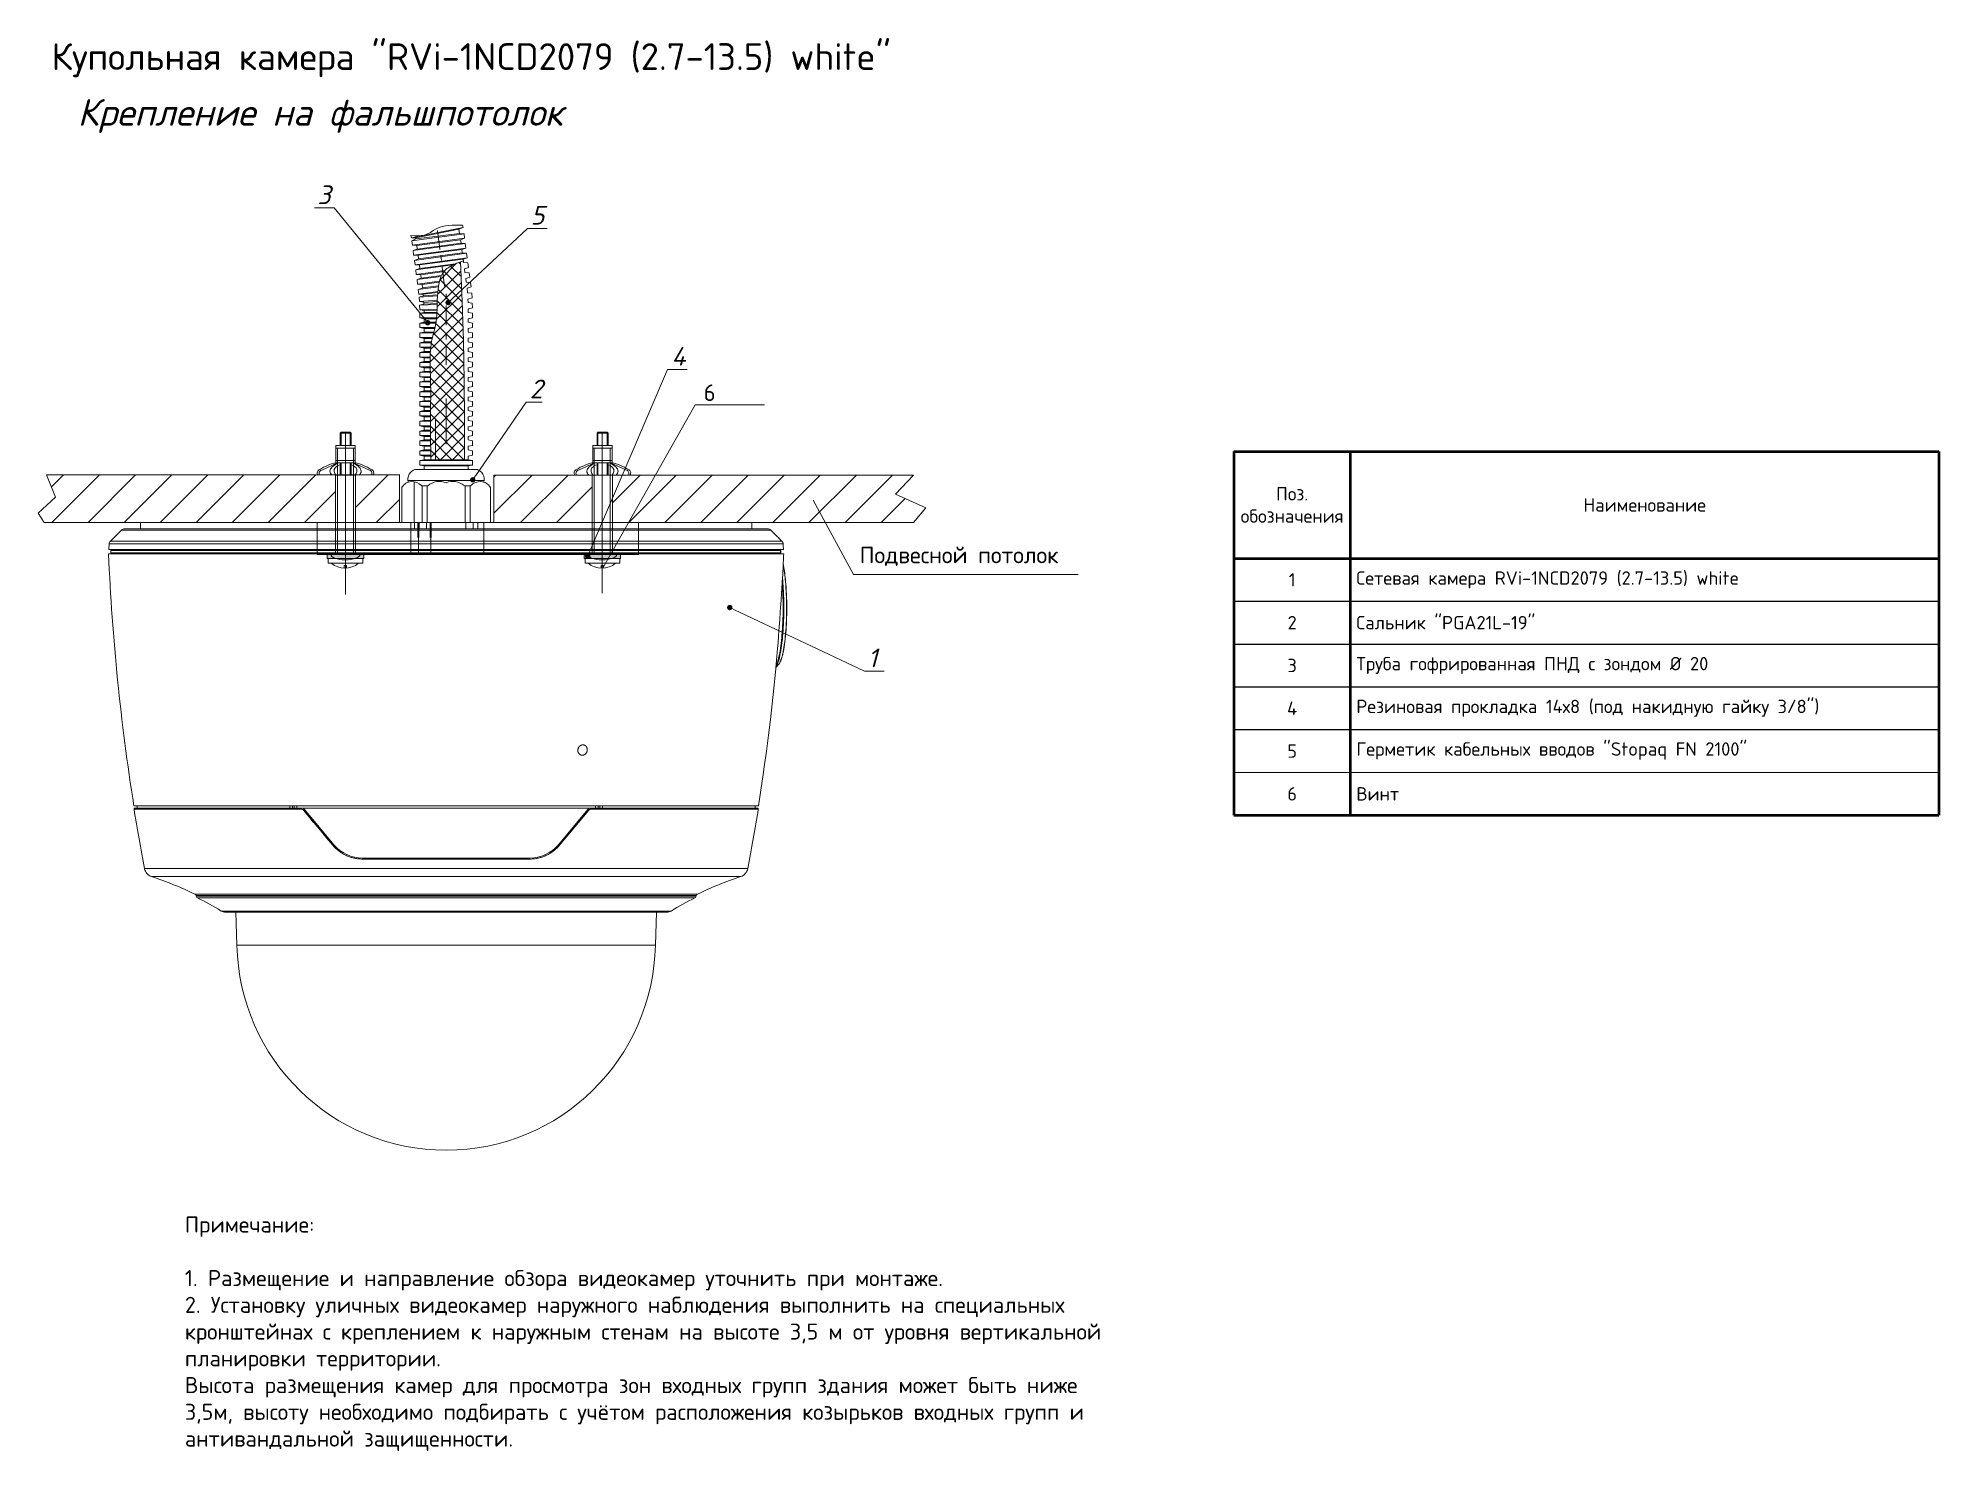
# Model space of a CAD drawing. Header units: millimetres. Extents: x -25459 to 1045457, y -66278 to 462905.
# Drawn here: x 893479 to 929001, y -8222 to 18189 of the extents above; entities that cross this region are included whole.
import ezdxf
from ezdxf import colors
from ezdxf.entities.mleader import LeaderData, LeaderLine
from ezdxf.math import Vec2, Vec3

# ---------------------------------------------------------------- set-up
doc = ezdxf.new("R2010")
doc.units = ezdxf.units.MM
doc.layers.add('PDF _Геометрия', color=7, linetype='Continuous')
doc.styles.add('DEN', font='isocpeur.ttf', dxfattribs={"height": 300})
doc.styles.add('ISOCPEUR', font='isocpeui.ttf', dxfattribs={"height": 250})
doc.styles.add('KOSTY_STYLE', font='isocpeur.ttf')
doc.styles.add('PDF ISOCPEUR', font='isocpeur.ttf')

msp = doc.modelspace()

# ---------------------------------------------------------------- texts
at = {"char_height": 500, "attachment_point": 5, "bg_fill": 3, "box_fill_scale": 1, "bg_fill_color": 256, "bg_fill_transparency": 0}
for s, insert, width, style in [('\\pxql;Купольная камера "RVi-1NCD2079 (2.7-13.5) white"', (901878.234, 17773.106), 16291.56169, 'KOSTY_STYLE'), ('\\pxi-10.4;Крепление на фальшпотолок', (901353.376, 16731.349), 13417.28169, 'ISOCPEUR')]:
    msp.add_mtext(s, dxfattribs=dict(at, insert=insert, width=width, style=style))
at = {"insert": (905917.323, 11403.672), "char_height": 310.652, "attachment_point": 7, "style": 'PDF ISOCPEUR'}
msp.add_mtext('6', dxfattribs=at)
at = {"lineweight": 5, "insert": (908834.265, 8321.143), "char_height": 310.65202, "attachment_point": 7, "style": 'PDF ISOCPEUR'}
msp.add_mtext('Подвесной потолок', dxfattribs=at)
at = {"lineweight": 0, "insert": (896223.493, -6030.484), "char_height": 300, "width": 17257.07482, "attachment_point": 4, "style": 'DEN'}
msp.add_mtext('Примечание:\\P{\\L\\P\\pxt47.573;}1. Размещение и направление обзора видеокамер уточнить при монтаже. \\P2. Установку уличных видеокамер наружного наблюдения выполнить на специальных кронштейнах с креплением к наружным стенам на высоте 3,5 м от уровня вертикальной планировки территории.\\P\\ptz;Высота размещения камер для просмотра зон входных групп здания может быть ниже 3,5м, высоту необходимо подбирать с учётом расположения козырьков входных групп и антивандальной защищенности.', dxfattribs=at)

# ---------------------------------------------------------------- blocks, each defined once
blk = doc.blocks.new('*T40')
at = {"color": 0, "lineweight": 50, "ltscale": 100, "transparency": 16777216}
for p, q in [((0, 0), (13175, 0)), ((0, 0), (0, -6800)), ((2175, 0), (2175, -6800)), ((13175, 0), (13175, -6800)), ((0, -2000), (13175, -2000)), ((0, -6800), (13175, -6800))]:
    blk.add_line(p, q, dxfattribs=at)
at = {"color": 0, "ltscale": 100, "transparency": 16777216}
for p, q in [((0, -2800), (13175, -2800)), ((0, -3600), (13175, -3600)), ((0, -4400), (13175, -4400)), ((0, -5200), (13175, -5200))]:
    blk.add_line(p, q, dxfattribs=at)
at = {"color": 0, "lineweight": 0, "ltscale": 100, "transparency": 16777216}
blk.add_line((0, -6000), (13175, -6000), dxfattribs=at)
at = {"color": 0, "ltscale": 100, "transparency": 16777216, "char_height": 250, "style": 'KOSTY_STYLE'}
for s, insert, width, attachment_point in [('Поз. обозначения', (1088, -1000), 1952.07, 5), ('Наименование', (7675, -1000), 10776.98, 5), ('1', (1088, -2400), 1952.07, 5), ('Сетевая камера RVi-1NCD2079 (2.7-13.5) white', (2287, -2400), 10776.98, 4), ('2', (1088, -3200), 1952.07, 5), ('Сальник "PGA21L-19"', (2287, -3200), 10776.98, 4), ('3', (1088, -4000), 1952.07, 5), ('Труба гофрированная ПНД с зондом Ø 20', (2287, -4000), 10776.98, 4), ('\\A1;Резиновая прокладка 14х8 (под накидную гайку 3/8")', (2287, -4800), 10776.98, 4), ('4', (1088, -4800), 1952.07, 5), ('5', (1088, -5600), 1952.07, 5), ('Герметик кабельных вводов "Stopaq FN 2100"', (2287, -5600), 10776.98, 4), ('6', (1088, -6400), 1952.07, 5), ('Винт', (2287, -6400), 10776.98, 4)]:
    blk.add_mtext(s, dxfattribs=dict(at, insert=insert, width=width, attachment_point=attachment_point))
blk = doc.blocks.new('_DOT')
at = {"color": 0, "linetype": 'ByBlock', "lineweight": -2}
blk.add_line((-0.5, 0), (-1, 0), dxfattribs=at)
at = {"color": 0, "linetype": 'ByBlock', "const_width": 0.5}
blk.add_lwpolyline([(-0.25, 0, 1), (0.25, 0, 1)], format="xyb", close=True, dxfattribs=at)
blk = doc.blocks.new('RVi-2NCD4489 (2.8-12) white')
at = {"layer": 'PDF _Геометрия', "lineweight": 9}
for points in [[(-0.6363, 0), (0.6363, 0)], [(0.0563, 0), (0.0563, -0.013)], [(0.0656, 0), (0.0656, -0.013)], [(-0.6363, -0.013), (-0.6363, 0)], [(-0.0656, -0.013), (-0.0656, 0)], [(-0.0563, -0.013), (-0.0563, 0)], [(-0.0408, -0.013), (-0.0408, 0)], [(0.0408, -0.013), (0.0408, 0)], [(0.6363, -0.013), (0.6363, 0)], [(0.7016, -0.0445), (0.7016, -0.0442), (0.7016, -0.0438), (0.7015, -0.0435), (0.7014, -0.0432), (0.7014, -0.0431), (0.7013, -0.0428), (0.7013, -0.0425), (0.7011, -0.0421), (0.701, -0.0418), (0.7009, -0.0415), (0.7007, -0.0412), (0.7006, -0.0409), (0.7004, -0.0406), (0.7002, -0.0403), (0.7, -0.04), (0.7, -0.04), (0.6998, -0.0397), (0.6996, -0.0395), (0.6994, -0.0392), (0.6991, -0.039)], [(-0.6984, -0.0582), (0.6966, -0.0582)], [(-0.6984, -0.0582), (-0.6984, -0.0634)], [(-0.6984, -0.0634), (0.6966, -0.0634)], [(0.6965, -0.0582), (0.6965, -0.0634)], [(0.6966, -0.0634), (0.6966, -0.0582)], [(0.7031, -0.1781), (0.7031, -0.1757), (0.703, -0.1697), (0.7029, -0.1638), (0.7028, -0.1578), (0.7026, -0.152), (0.7024, -0.1461), (0.7022, -0.1426), (0.7019, -0.1371), (0.7016, -0.1317), (0.7012, -0.1264), (0.7008, -0.1212), (0.7003, -0.1162)], [(0.7018, -0.088), (0.7019, -0.0885), (0.7022, -0.0898), (0.7024, -0.091), (0.7025, -0.0918), (0.7028, -0.0931), (0.703, -0.0944), (0.7032, -0.0957), (0.7034, -0.0969), (0.7036, -0.0982), (0.7038, -0.0995), (0.704, -0.1008)], [(0.7043, -0.1007), (0.7042, -0.0998), (0.704, -0.0984), (0.7037, -0.097), (0.7037, -0.0965), (0.7034, -0.0951), (0.7032, -0.0938), (0.7029, -0.0924), (0.7027, -0.091), (0.7024, -0.0896), (0.7022, -0.0882), (0.7019, -0.0868)], [(0.704, -0.1008), (0.7046, -0.1052), (0.7052, -0.1099), (0.7057, -0.1148), (0.7061, -0.1179), (0.7066, -0.1233), (0.707, -0.1288), (0.7075, -0.1345), (0.7076, -0.1369), (0.708, -0.1429), (0.7083, -0.1491), (0.7085, -0.1553), (0.7086, -0.1572), (0.7087, -0.1636), (0.7088, -0.1701), (0.7089, -0.1766), (0.7089, -0.1781)], [(0.7093, -0.1781), (0.7093, -0.1765), (0.7092, -0.17), (0.7091, -0.1635), (0.709, -0.1572), (0.7089, -0.1551), (0.7087, -0.1489), (0.7083, -0.1428), (0.708, -0.1369), (0.7078, -0.1343), (0.7074, -0.1286), (0.7069, -0.1231), (0.7064, -0.1179), (0.7061, -0.1145), (0.7055, -0.1097), (0.7049, -0.1051), (0.7043, -0.1007)], [(0.7016, -0.1781), (0.7016, -0.1775), (0.7015, -0.1724), (0.7015, -0.1672), (0.7014, -0.162), (0.7013, -0.1568), (0.7011, -0.1516), (0.7009, -0.1465), (0.7006, -0.1413), (0.7003, -0.1362), (0.7, -0.1312), (0.6997, -0.1263)], [(0.6865, -0.3021), (0.692, -0.2959), (0.6928, -0.295), (0.6935, -0.294), (0.694, -0.2932), (0.6948, -0.2918), (0.6956, -0.2903), (0.6958, -0.2897), (0.6966, -0.2878), (0.6975, -0.2857), (0.6975, -0.2855), (0.6984, -0.283), (0.6991, -0.2805), (0.7, -0.2774), (0.7009, -0.274), (0.7017, -0.2703), (0.7021, -0.2685), (0.7029, -0.264), (0.7037, -0.2593), (0.7045, -0.2543), (0.7046, -0.2538), (0.7053, -0.2482), (0.706, -0.2423), (0.7066, -0.2369), (0.7072, -0.2303), (0.7077, -0.2234), (0.7081, -0.2183), (0.7085, -0.2108), (0.7088, -0.2032), (0.709, -0.1985), (0.7092, -0.1906), (0.7093, -0.1826), (0.7093, -0.1781)], [(0.6866, -0.3018), (0.6874, -0.3005), (0.6881, -0.299), (0.6883, -0.2987), (0.6891, -0.2969), (0.69, -0.2948), (0.69, -0.2948), (0.6909, -0.2924), (0.6916, -0.2901), (0.6925, -0.287), (0.6932, -0.2846), (0.6941, -0.2809), (0.695, -0.2769), (0.6958, -0.2726), (0.696, -0.2716), (0.6969, -0.2666), (0.6977, -0.2613), (0.6985, -0.2561), (0.6992, -0.2499), (0.7, -0.2435), (0.7005, -0.2385), (0.7011, -0.2313), (0.7016, -0.2239), (0.7019, -0.2193), (0.7023, -0.2113), (0.7026, -0.2032), (0.7028, -0.199), (0.703, -0.1905), (0.7031, -0.182), (0.7031, -0.1781)], [(0.6868, -0.2992), (0.6876, -0.2974), (0.6884, -0.2955), (0.6893, -0.2931), (0.6899, -0.2911), (0.6908, -0.2882), (0.6914, -0.2861), (0.6923, -0.2825), (0.6928, -0.2804), (0.6937, -0.2762), (0.6945, -0.2718), (0.6953, -0.2672), (0.6962, -0.2619), (0.697, -0.2562), (0.6975, -0.252), (0.6982, -0.2457), (0.6989, -0.239), (0.6992, -0.2351), (0.6998, -0.2278), (0.7003, -0.2203), (0.7005, -0.2169), (0.7009, -0.2088), (0.7012, -0.2007), (0.7014, -0.1925), (0.7015, -0.1841), (0.7016, -0.1781)], [(0.7089, -0.1781), (0.7089, -0.1827), (0.7088, -0.1907), (0.7086, -0.1987), (0.7084, -0.2035), (0.7081, -0.2112), (0.7077, -0.2186), (0.7073, -0.2238), (0.7068, -0.2307), (0.7062, -0.2374), (0.7056, -0.2428), (0.7049, -0.2488), (0.7041, -0.2544), (0.704, -0.255), (0.7033, -0.2601), (0.7025, -0.2648), (0.7016, -0.2692), (0.7011, -0.2718), (0.7002, -0.2755), (0.6996, -0.2781), (0.6987, -0.2812), (0.698, -0.2837), (0.6971, -0.2861), (0.6971, -0.2863), (0.6963, -0.2884), (0.6955, -0.2902), (0.6953, -0.2907), (0.6945, -0.2922), (0.6938, -0.2935), (0.6934, -0.2941), (0.6927, -0.2951), (0.692, -0.2959)], [(0.6902, -0.2628), (0.6902, -0.2626)], [(0.2742, -0.4739), (0.2742, -0.4735), (0.2743, -0.4731), (0.2743, -0.4727), (0.2744, -0.4723), (0.2745, -0.4719), (0.2746, -0.4716), (0.2747, -0.4711), (0.2748, -0.4708), (0.2749, -0.4704), (0.2751, -0.47), (0.2751, -0.4699), (0.2753, -0.4695), (0.2755, -0.4692), (0.2756, -0.4688), (0.2758, -0.4684), (0.276, -0.4681), (0.2763, -0.4678), (0.2765, -0.4674), (0.2767, -0.4671), (0.277, -0.4668), (0.2772, -0.4665), (0.2775, -0.4662), (0.2775, -0.4662), (0.2778, -0.466), (0.278, -0.4657), (0.2783, -0.4654), (0.2786, -0.4652), (0.2789, -0.465), (0.2792, -0.4648), (0.2795, -0.4646), (0.2798, -0.4644), (0.2802, -0.4642), (0.2805, -0.464), (0.2808, -0.4639), (0.2809, -0.4638), (0.2812, -0.4637), (0.2815, -0.4636), (0.2819, -0.4635), (0.2822, -0.4634), (0.2826, -0.4633), (0.2829, -0.4632), (0.2833, -0.4631), (0.2836, -0.4631), (0.284, -0.4631), (0.2843, -0.463), (0.2847, -0.463)], [(0.2834, -0.4847), (0.2831, -0.4847), (0.2828, -0.4847), (0.2824, -0.4847), (0.2821, -0.4846), (0.2817, -0.4846), (0.2817, -0.4846), (0.2813, -0.4845), (0.281, -0.4844), (0.2807, -0.4843), (0.2803, -0.4842), (0.28, -0.4841), (0.2797, -0.4839), (0.2794, -0.4838), (0.2791, -0.4836), (0.2788, -0.4834), (0.2785, -0.4832), (0.2782, -0.483), (0.2779, -0.4828), (0.2777, -0.4826), (0.2774, -0.4824), (0.2772, -0.4821), (0.2769, -0.4819), (0.2767, -0.4816), (0.2766, -0.4816), (0.2764, -0.4813), (0.2762, -0.481), (0.276, -0.4807), (0.2758, -0.4804), (0.2756, -0.4801), (0.2754, -0.4797), (0.2753, -0.4794), (0.2751, -0.4791), (0.2749, -0.4787), (0.2748, -0.4784), (0.2747, -0.478), (0.2746, -0.4777), (0.2745, -0.4773), (0.2744, -0.4769), (0.2743, -0.4765), (0.2743, -0.4761), (0.2742, -0.4758), (0.2742, -0.4754), (0.2742, -0.475), (0.2742, -0.4746), (0.2742, -0.4742), (0.2742, -0.4739)], [(0.2938, -0.4739), (0.2938, -0.4743), (0.2938, -0.4747), (0.2937, -0.4751), (0.2936, -0.4755), (0.2936, -0.4759), (0.2935, -0.4762), (0.2934, -0.4766), (0.2932, -0.477), (0.2931, -0.4774), (0.2931, -0.4775), (0.2929, -0.4779), (0.2928, -0.4782), (0.2926, -0.4786), (0.2924, -0.479), (0.2922, -0.4793), (0.292, -0.4797), (0.2918, -0.48), (0.2915, -0.4803), (0.2913, -0.4807), (0.2911, -0.481), (0.2908, -0.4813), (0.2906, -0.4816), (0.2903, -0.4818), (0.29, -0.4821), (0.2897, -0.4823), (0.2894, -0.4826), (0.2891, -0.4828), (0.2889, -0.483), (0.2885, -0.4832), (0.2882, -0.4834), (0.2879, -0.4836), (0.2876, -0.4838), (0.2873, -0.4839), (0.2872, -0.4839), (0.2869, -0.4841), (0.2865, -0.4842), (0.2862, -0.4843), (0.2858, -0.4844), (0.2855, -0.4845), (0.2851, -0.4846), (0.2848, -0.4846), (0.2844, -0.4847), (0.2841, -0.4847), (0.2838, -0.4847), (0.2834, -0.4847)], [(0.2847, -0.463), (0.285, -0.463), (0.2853, -0.4631), (0.2857, -0.4631), (0.286, -0.4631), (0.2864, -0.4632), (0.2867, -0.4633), (0.2868, -0.4633), (0.2871, -0.4634), (0.2874, -0.4635), (0.2878, -0.4636), (0.2881, -0.4637), (0.2884, -0.4639), (0.2887, -0.464), (0.289, -0.4642), (0.2893, -0.4643), (0.2896, -0.4645), (0.2899, -0.4647), (0.2901, -0.4649), (0.2904, -0.4652), (0.2906, -0.4654), (0.2909, -0.4656), (0.2911, -0.4659), (0.2912, -0.466), (0.2914, -0.4662), (0.2916, -0.4665), (0.2919, -0.4668), (0.292, -0.4671), (0.2923, -0.4674), (0.2924, -0.4677), (0.2926, -0.468), (0.2928, -0.4684), (0.2929, -0.4687), (0.2931, -0.4691), (0.2932, -0.4694), (0.2933, -0.4698), (0.2934, -0.4702), (0.2935, -0.4706), (0.2936, -0.471), (0.2937, -0.4714), (0.2938, -0.4717), (0.2938, -0.4719), (0.2938, -0.4723), (0.2938, -0.4727), (0.2939, -0.4731), (0.2939, -0.4735), (0.2938, -0.4739)], [(-0.6437, -0.5946), (-0.6437, -0.5903)], [(-0.3256, -0.5946), (-0.3256, -0.5903)], [(-0.3197, -0.5946), (-0.3197, -0.5903)], [(-0.3166, -0.5903), (-0.3166, -0.5946)], [(-0.3107, -0.5903), (-0.3107, -0.5946)], [(0.3107, -0.5903), (0.3107, -0.5946)], [(0.3166, -0.5903), (0.3166, -0.5946)], [(0.3197, -0.5903), (0.3197, -0.5946)], [(0.3256, -0.5903), (0.3256, -0.5946)], [(0.6437, -0.5946), (0.6437, -0.5903)], [(-0.2554, -0.6488), (-0.2454, -0.6607), (-0.2356, -0.6724), (-0.2972, -0.5991)], [(-0.628, -0.7209), (0.628, -0.7209)], [(0.4356, -0.8804), (0.438, -0.8117)]]:
    blk.add_lwpolyline(points, dxfattribs=at)
for points in [[(-0.7017, -0.0445), (0.7016, -0.0445, -0.000895), (0.7025, -0.0565), (-0.7026, -0.0565), (-0.7017, -0.0445, -0.180601), (-0.6992, -0.039)], [(0.6758, -0.0156, 0.198865), (0.6697, -0.013), (-0.6697, -0.013, 0.198865), (-0.6758, -0.0156), (-0.6992, -0.039), (0.6991, -0.039), (0.6984, -0.0382), (0.6972, -0.0371), (0.6954, -0.0352), (0.6935, -0.0334), (0.6917, -0.0315), (0.6898, -0.0297), (0.688, -0.0278), (0.6874, -0.0272), (0.6855, -0.0253), (0.6837, -0.0235), (0.6818, -0.0216), (0.68, -0.0198), (0.6758, -0.0156), (-0.6758, -0.0156)], [(0.6952, -0.0651, 0.01603), (0.6948, -0.0644, 0.00796), (0.6942, -0.0634, -0.007786), (0.6947, -0.0644)], [(-0.2951, -0.5977, 0.222095), (-0.3017, -0.5946), (-0.3018, -0.5946), (-0.3019, -0.5947), (-0.3019, -0.5947), (-0.302, -0.5947), (-0.3021, -0.5948), (-0.3021, -0.5949), (-0.3022, -0.595), (-0.3023, -0.5951), (-0.3023, -0.5952), (-0.3024, -0.5954), (-0.3025, -0.5956), (-0.3025, -0.5958), (-0.3025, -0.5959), (-0.3025, -0.5961), (-0.3025, -0.5963), (-0.3025, -0.5966), (-0.3025, -0.5967), (-0.6499, -0.5967, 0.008061), (-0.628, -0.7209)], [(-0.6495, -0.5952, -0.221148), (-0.6482, -0.5946), (0.6482, -0.5946, -0.464426), (0.6499, -0.5967)], [(-0.2759, -0.6245), (-0.2864, -0.6119), (-0.297, -0.5994, 0.024531), (-0.2976, -0.5987, 0.074091), (-0.2992, -0.5975, 0.103316), (-0.302, -0.5967)], [(-0.2336, -0.671, 0.22179), (-0.1737, -0.6989), (0.1737, -0.6989), (0.1738, -0.6989), (0.1738, -0.6989), (0.1739, -0.6989), (0.1739, -0.699), (0.174, -0.6991), (0.174, -0.6992), (0.174, -0.6993), (0.1741, -0.6994), (0.1741, -0.6995), (0.1741, -0.6997), (0.1742, -0.6999), (0.1742, -0.7002), (0.1742, -0.7004), (0.1742, -0.7006), (0.1742, -0.7008), (0.1742, -0.7009), (-0.1742, -0.701, -0.004333), (-0.1766, -0.7009), (-0.1786, -0.7008), (-0.1805, -0.7007), (-0.1825, -0.7005), (-0.1845, -0.7003), (-0.1865, -0.7), (-0.1885, -0.6997), (-0.1901, -0.6994), (-0.192, -0.6989), (-0.194, -0.6985), (-0.1959, -0.698), (-0.1978, -0.6974), (-0.1997, -0.6968), (-0.2016, -0.6961), (-0.2035, -0.6954), (-0.2053, -0.6947), (-0.2071, -0.6939), (-0.2089, -0.6931), (-0.2107, -0.6922), (-0.2124, -0.6913), (-0.2142, -0.6903), (-0.2159, -0.6893), (-0.2176, -0.6882), (-0.2193, -0.6871), (-0.2209, -0.686), (-0.2225, -0.6848), (-0.2227, -0.6846), (-0.2243, -0.6834), (-0.2258, -0.6821), (-0.2273, -0.6808), (-0.2288, -0.6795), (-0.2303, -0.6781), (-0.2317, -0.6767), (-0.233, -0.6753, -0.01329), (-0.2356, -0.6724), (-0.2355, -0.6723), (-0.2353, -0.6721), (-0.2352, -0.672), (-0.235, -0.6718), (-0.2349, -0.6718), (-0.2347, -0.6716), (-0.2345, -0.6715), (-0.2343, -0.6713), (-0.2342, -0.6712), (-0.234, -0.6711), (-0.2339, -0.671), (-0.2338, -0.671), (-0.2338, -0.671), (-0.2337, -0.6709), (-0.2337, -0.6709), (-0.2337, -0.6709), (-0.2336, -0.671), (-0.2336, -0.671), (-0.2951, -0.5977), (-0.2951, -0.5977), (-0.2951, -0.5977), (-0.2952, -0.5977), (-0.2952, -0.5977), (-0.2953, -0.5977), (-0.2953, -0.5978), (-0.2955, -0.5978), (-0.2955, -0.5979), (-0.2957, -0.598), (-0.2959, -0.5981), (-0.2961, -0.5982), (-0.2963, -0.5984), (-0.2965, -0.5985), (-0.2965, -0.5986), (-0.2968, -0.5987), (-0.297, -0.5989), (-0.2971, -0.5991), (-0.2972, -0.5991)], [(0.2356, -0.6724), (0.2972, -0.5991), (0.2971, -0.5991), (0.2969, -0.5989), (0.2968, -0.5987), (0.2965, -0.5986), (0.2965, -0.5985), (0.2963, -0.5984), (0.2961, -0.5982), (0.2959, -0.5981), (0.2957, -0.598), (0.2955, -0.5979), (0.2955, -0.5978), (0.2953, -0.5978), (0.2953, -0.5977), (0.2952, -0.5977), (0.2952, -0.5977), (0.2951, -0.5977), (0.2951, -0.5977), (0.2951, -0.5977), (0.2336, -0.671, -0.221723), (0.1737, -0.6989)], [(0.2951, -0.5977, -0.222095), (0.3017, -0.5946), (0.3018, -0.5946), (0.3019, -0.5947), (0.3019, -0.5947), (0.302, -0.5947), (0.3021, -0.5948), (0.3021, -0.5949), (0.3022, -0.595), (0.3023, -0.5951), (0.3023, -0.5952), (0.3024, -0.5954), (0.3025, -0.5956), (0.3025, -0.5958), (0.3025, -0.5959), (0.3025, -0.5961), (0.3025, -0.5963), (0.3025, -0.5966), (0.3025, -0.5967), (0.3022, -0.5967), (0.3019, -0.5967), (0.3016, -0.5967), (0.3013, -0.5968), (0.3012, -0.5968), (0.3009, -0.5968), (0.3006, -0.5969), (0.3003, -0.597), (0.3, -0.5971), (0.2997, -0.5972), (0.2995, -0.5974), (0.2992, -0.5975, 0.074091), (0.2976, -0.5987, 0.024531), (0.2972, -0.5991)], [(0.628, -0.7209, 0.008046), (0.6499, -0.5967), (0.3025, -0.5967)], [(0.2336, -0.671), (0.2337, -0.671), (0.2337, -0.6709), (0.2337, -0.6709), (0.2337, -0.6709), (0.2338, -0.671), (0.2338, -0.671), (0.2339, -0.671), (0.234, -0.6711), (0.2342, -0.6712), (0.2343, -0.6713), (0.2345, -0.6715), (0.2347, -0.6716), (0.2349, -0.6718), (0.235, -0.6718), (0.2352, -0.672), (0.2353, -0.6721), (0.2355, -0.6723), (0.2356, -0.6724), (0.2343, -0.6739), (0.2329, -0.6754), (0.2315, -0.6769), (0.2301, -0.6783), (0.2286, -0.6797), (0.227, -0.6811), (0.2255, -0.6824), (0.2246, -0.6832), (0.223, -0.6844), (0.2213, -0.6857), (0.2196, -0.6868), (0.2179, -0.688), (0.2162, -0.6891), (0.2144, -0.6901), (0.2127, -0.6911), (0.2109, -0.6921), (0.2091, -0.693), (0.2073, -0.6938), (0.2054, -0.6946), (0.2035, -0.6954), (0.2016, -0.6961), (0.1997, -0.6968), (0.1977, -0.6974), (0.1957, -0.698), (0.1938, -0.6985), (0.1918, -0.699), (0.1897, -0.6994), (0.1892, -0.6995), (0.1872, -0.6999), (0.1852, -0.7002), (0.1831, -0.7004), (0.1811, -0.7006), (0.1791, -0.7008), (0.1771, -0.7009, -0.010971), (0.1742, -0.7009)], [(-0.5198, -0.7792), (0.5198, -0.7793), (0.5206, -0.7768), (-0.5206, -0.7768), (-0.5198, -0.7793, 0.198763), (-0.5177, -0.7817), (0.5176, -0.7817)], [(0.5198, -0.7792, -0.196383), (0.5176, -0.7817, 0.02049), (0.4684, -0.8093), (-0.4684, -0.8093, 0.138693), (-0.4593, -0.8118), (0.4593, -0.8118, 0.138693), (0.4684, -0.8092)], [(-0.438, -0.8117), (-0.4356, -0.8804), (0.4356, -0.8804, -0.980257), (-0.4356, -0.8804)]]:
    blk.add_lwpolyline(points, format="xyb", dxfattribs=at)
for points in [[(0.7012, -0.1012), (0.7011, -0.1019), (0.7011, -0.1026), (0.701, -0.1033), (0.701, -0.104), (0.701, -0.1047), (0.7009, -0.1055), (0.7009, -0.1062), (0.7009, -0.1066), (0.7008, -0.1073), (0.7008, -0.108), (0.7008, -0.1083), (0.6998, -0.1237), (0.6988, -0.1391), (0.6983, -0.1462), (0.6973, -0.1616), (0.6963, -0.177), (0.6956, -0.1866), (0.6946, -0.202), (0.6935, -0.2174), (0.6929, -0.2264), (0.6923, -0.2359), (0.6912, -0.2504), (0.6902, -0.2626), (0.6888, -0.279), (0.6857, -0.3119), (0.6824, -0.3447), (0.6789, -0.3775), (0.6751, -0.4104), (0.6711, -0.4431), (0.6669, -0.4759), (0.6624, -0.5086), (0.6601, -0.525), (0.6553, -0.5577), (0.6502, -0.5903), (-0.6502, -0.5903, -0.028731), (-0.7029, -0.0652), (0.7028, -0.0652, -0.002017)], [(0.6913, -0.0582, 0.083031), (0.6901, -0.0565, -0.088765)], [(0.6901, -0.0652, 0.07885), (0.6913, -0.0634, -0.079437)], [(0.5228, -0.7743), (-0.5228, -0.7743, 0.035219), (-0.6134, -0.7375), (0.6134, -0.7375, 0.035219)]]:
    blk.add_lwpolyline(points, format="xyb", close=True, dxfattribs=at)
for centre, radius, start, end in [((0.6596, -0.0399), 0.0287, 44.6077, 46.5497), ((-0.6872, -0.0608), 0.00649, 138.0455, 156.484), ((-0.6871, -0.0608), 0.00656, 203.36, 221.6991), ((-0.6067, -0.7168), 0.0217, 190.9058, 251.9352), ((0.6066, -0.7168), 0.0218, 288.1545, 348.9504), ((-0.5247, -0.7782), 0.00431, 18.2336, 64.0491), ((-0.8312, -1.4013), 0.6944, 58.4943, 63.1527), ((0.5248, -0.7782), 0.00436, 116.241, 161.4763)]:
    blk.add_arc(centre, radius, start, end, dxfattribs=at)
blk.add_ellipse((-0.171, -0.7096), major_axis=(-0.0027, 0.0107), ratio=0.156241, start_param=0.000458, end_param=0.591841, dxfattribs=at)
for points in [[(0.6911, -0.0644), (0.691, -0.0643), (0.691, -0.0641), (0.6909, -0.064)], [(0.6913, -0.0651), (0.6912, -0.0649), (0.6912, -0.0646), (0.6911, -0.0644)], [(0.695, -0.0649), (0.6949, -0.0648), (0.6948, -0.0646), (0.6947, -0.0644)], [(0.6951, -0.0651), (0.6951, -0.0651), (0.695, -0.065), (0.695, -0.0649)], [(-0.6495, -0.5952), (-0.6499, -0.5956), (-0.65, -0.5961), (-0.6499, -0.5967)], [(-0.302, -0.5967), (-0.3022, -0.5967), (-0.3023, -0.5966), (-0.3025, -0.5966)]]:
    blk.add_open_spline(points, degree=3, dxfattribs=at)

# ---------------------------------------------------------------- linework, layer by layer
at = {"lineweight": 5}
msp.add_line((909839.642, 9132.41), (899410.464, 9132.41), dxfattribs=at)
at = {"lineweight": 13}
for points in [[(901345.164, 14616.883), (901421.367, 14648.634), (901412.9, 14690.969), (901283.779, 14690.969), (901218.16, 14688.852), (901154.658, 14684.619), (901093.272, 14676.152), (901031.887, 14663.451), (900974.735, 14644.401), (900917.583, 14621.117), (900864.664, 14589.365), (900811.746, 14555.498), (900756.711, 14525.863), (900729.193, 14513.163), (900699.559, 14504.696), (900669.924, 14498.346), (900640.29, 14494.112), (900576.788, 14489.879), (900513.286, 14491.995), (900447.667, 14496.229), (900456.134, 14453.894), (900538.686, 14451.777)], [(900456.134, 14453.894), (901421.367, 14648.634)], [(900942.984, 14593.599), (900985.319, 14235.87)], [(900540.803, 14434.843), (900464.6, 14398.859), (901440.418, 14530.097), (901357.865, 14534.33)], [(900557.737, 14309.956), (900475.184, 14314.189), (900464.6, 14398.859)], [(900475.184, 14314.189), (901451.001, 14445.427)], [(901398.083, 14235.87), (901476.402, 14263.387), (901463.702, 14348.057), (900487.885, 14218.936), (900498.468, 14132.15), (900581.021, 14127.916)], [(900566.204, 14244.337), (900487.885, 14218.936)], [(900498.468, 14132.15), (901476.402, 14263.387)], [(901374.799, 14417.91), (901451.001, 14445.427), (901440.418, 14530.097)], [(901383.266, 14352.291), (901463.702, 14348.057)], [(900589.488, 14060.18), (900513.286, 14032.663), (901489.103, 14166.017), (901406.55, 14170.251)], [(900606.422, 13943.76), (900523.869, 13947.993), (900513.286, 14032.663)], [(900523.869, 13947.993), (901499.686, 14081.348)], [(900629.706, 13763.837), (900547.153, 13770.187), (900536.57, 13854.857), (901228.744, 13945.876)], [(900614.889, 13880.258), (900536.57, 13854.857)], [(900820.213, 10307.2), (900815.979, 10800.401), (900815.979, 11293.601), (900818.096, 11539.143), (900815.979, 11784.685), (900809.629, 12034.46), (900805.396, 12159.348), (900807.512, 12282.119), (900818.096, 12404.89), (900824.446, 12464.158), (900835.03, 12523.427), (900862.548, 12641.965), (900892.182, 12760.502), (900906.999, 12821.888), (900917.583, 12885.39), (900930.283, 13016.628), (900936.634, 13154.216), (900940.867, 13289.687), (900947.217, 13425.158), (900953.567, 13488.661), (900962.034, 13552.163), (900972.618, 13611.432), (900989.552, 13668.584), (901008.603, 13723.619), (901031.887, 13772.304), (901063.638, 13818.872), (901099.622, 13859.09), (901120.79, 13878.141), (901141.957, 13895.075), (901190.642, 13926.826), (901245.678, 13954.343), (901304.946, 13977.628), (901427.717, 14022.079), (901423.484, 14055.947), (900606.422, 13945.876), (900614.889, 13880.258), (901281.662, 13969.161)], [(901518.737, 10307.2), (900693.208, 10307.2), (900612.772, 10292.383), (901599.173, 10292.383), (901518.737, 10307.2), (901518.737, 10372.819), (901599.173, 10389.753), (901599.173, 10474.423), (901518.737, 10491.357), (901518.737, 10556.976), (901599.173, 10573.91), (901599.173, 10658.579), (901518.737, 10675.513), (901518.737, 10741.132), (901599.173, 10755.949), (901599.173, 10842.736), (901518.737, 10857.553), (901518.737, 10923.172), (901599.173, 10940.106), (901599.173, 11024.775), (901518.737, 11041.709), (901518.737, 11107.328), (901599.173, 11124.262), (901599.173, 11208.932), (901518.737, 11225.866), (901518.737, 11291.485), (901599.173, 11306.302), (901599.173, 11393.088), (901518.737, 11407.905), (901518.737, 11475.641), (901599.173, 11490.458), (901599.173, 11575.128), (901518.737, 11592.062), (901518.737, 11657.681), (901599.173, 11674.614), (901599.173, 11759.284), (901518.737, 11776.218), (901518.737, 11841.837), (901599.173, 11856.654), (901599.173, 11943.44), (901518.737, 11958.258), (901518.737, 12025.993), (901599.173, 12040.81), (901599.173, 12127.597), (901518.737, 12142.414), (901518.737, 12208.033), (901599.173, 12224.967), (901599.173, 12309.636), (901518.737, 12326.57), (901518.737, 12392.189), (901599.173, 12407.007), (901599.173, 12493.793), (901518.737, 12508.61), (901518.737, 12576.346), (901599.173, 12591.163), (901599.173, 12677.949), (901518.737, 12692.766), (901518.737, 12758.385), (901599.173, 12775.319), (901599.173, 12859.989), (901518.737, 12876.923), (901518.737, 12942.542), (901599.173, 12957.359), (901599.173, 13044.145), (901518.737, 13058.962), (901518.737, 13126.698), (901597.056, 13143.632), (901594.94, 13230.418), (901514.504, 13243.119), (901510.27, 13308.738), (901590.706, 13329.905), (901584.356, 13416.691), (901503.92, 13427.275), (901495.453, 13509.828), (901573.772, 13535.229), (901561.072, 13619.899), (901480.636, 13626.249), (901472.169, 13691.868), (901548.371, 13717.269), (901537.788, 13801.938), (901455.235, 13808.288), (901446.768, 13873.907), (901525.087, 13899.308), (901512.387, 13983.978), (901431.951, 13990.328), (901427.717, 14022.079)], [(900987.435, 13662.233), (901300.713, 13977.628)], [(901019.186, 14028.429), (901006.486, 14130.033)], [(901031.887, 13909.892), (901074.222, 13552.163)], [(901188.526, 13924.709), (901385.382, 13727.852)], [(901345.164, 13992.445), (901372.682, 13962.81)], [(901448.885, 10307.2), (901451.001, 11048.059), (901444.651, 11786.802), (901429.834, 12525.544), (901404.433, 13264.286), (901372.682, 14003.028)], [(901423.484, 14055.947), (901499.686, 14081.348), (901489.103, 14166.017)], [(900547.153, 13770.187), (901080.572, 13840.039)], [(900655.107, 13581.797), (900572.554, 13588.147), (900561.971, 13672.817), (901012.836, 13732.086)], [(900638.173, 13698.218), (900561.971, 13672.817)], [(900572.554, 13588.147), (900981.085, 13641.066)], [(900663.574, 13514.062), (900585.255, 13486.544), (900959.918, 13539.462)], [(901021.303, 13749.02), (900638.173, 13698.218), (900629.706, 13763.837), (901065.755, 13823.106), (901395.966, 13492.894)], [(900976.852, 13626.249), (900655.107, 13581.797), (900663.574, 13516.178), (900962.034, 13556.396)], [(900936.634, 13164.799), (901389.616, 13617.782)], [(900947.217, 13397.641), (901381.149, 13831.573)], [(900989.552, 13672.817), (901404.433, 13257.936)], [(900678.391, 13397.641), (900597.955, 13401.874), (900585.255, 13486.544)], [(900597.955, 13401.874), (900949.334, 13450.559)], [(900680.508, 13368.006), (900602.189, 13346.839), (900945.1, 13372.24)], [(900688.975, 13251.586), (900608.539, 13262.169), (900602.189, 13346.839)], [(900608.539, 13262.169), (900940.867, 13285.454)], [(900688.975, 13213.484), (900610.656, 13194.434), (900938.75, 13207.134)], [(900693.208, 13097.064), (900612.772, 13109.764), (900610.656, 13194.434)], [(900949.334, 13433.625), (900678.391, 13397.641), (900680.508, 13368.006), (900945.1, 13387.057)], [(900940.867, 13266.403), (900688.975, 13247.352), (900688.975, 13215.601), (900938.75, 13224.068)], [(900858.314, 12635.614), (901408.667, 13185.967)], [(900921.816, 12925.608), (901400.2, 13401.874)], [(900940.867, 13274.87), (901421.367, 12794.37)], [(900953.567, 13486.544), (901412.9, 13025.095)], [(901105.973, 13304.504), (901105.973, 13406.108)], [(901105.973, 13185.967), (901105.973, 12824.004)], [(900612.772, 13109.764), (900936.634, 13120.348)], [(900693.208, 13058.962), (900612.772, 13044.145)], [(900693.208, 12942.542), (900612.772, 12957.359), (900612.772, 13044.145), (900932.4, 13044.145)], [(900612.772, 12957.359), (900926.05, 12957.359)], [(900693.208, 12876.923), (900612.772, 12859.989)], [(900693.208, 12758.385), (900612.772, 12775.319), (900612.772, 12859.989), (900913.349, 12859.989)], [(900934.517, 13101.297), (900693.208, 13092.83), (900693.208, 13058.962), (900932.4, 13058.962)], [(900923.933, 12942.542), (900693.208, 12942.542), (900693.208, 12876.923), (900915.466, 12876.923)], [(900818.096, 12371.022), (901415.017, 12970.059)], [(900911.233, 12853.639), (901434.067, 12330.804)], [(900932.4, 13056.846), (901427.717, 12561.529)], [(900612.772, 12775.319), (900894.299, 12775.319)], [(900693.208, 12692.766), (900612.772, 12675.832)], [(900693.208, 12574.229), (900612.772, 12591.163), (900612.772, 12675.832), (900868.898, 12675.832)], [(900612.772, 12591.163), (900847.73, 12591.163)], [(900693.208, 12508.61), (900612.772, 12493.793)], [(900693.208, 12392.189), (900612.772, 12407.007), (900612.772, 12493.793), (900830.797, 12493.793)], [(900890.065, 12758.385), (900693.208, 12758.385), (900693.208, 12692.766), (900873.131, 12692.766)], [(900813.863, 12208.033), (900693.208, 12208.033), (900693.208, 12142.414), (900813.863, 12142.414), (901423.484, 12752.035)], [(900843.497, 12574.229), (900693.208, 12574.229), (900693.208, 12508.61), (900832.913, 12508.61)], [(900818.096, 11922.273), (901429.834, 12534.011)], [(900828.68, 12487.443), (901442.534, 11873.588), (900820.213, 11251.266)], [(900866.781, 12673.716), (901438.301, 12102.196)], [(901105.973, 12555.178), (901105.973, 12658.899)], [(901105.973, 12438.758), (901105.973, 12076.795)], [(900612.772, 12407.007), (900820.213, 12407.007)], [(900693.208, 12326.57), (900612.772, 12309.636)], [(900693.208, 12208.033), (900612.772, 12224.967), (900612.772, 12309.636), (900815.979, 12309.636)], [(900612.772, 12224.967), (900813.863, 12224.967)], [(900693.208, 12142.414), (900612.772, 12125.48)], [(900693.208, 12023.877), (900612.772, 12040.81), (900612.772, 12125.48), (900815.979, 12125.48)], [(900820.213, 12392.189), (900693.208, 12392.189), (900693.208, 12326.57), (900815.979, 12326.57)], [(900813.863, 12277.885), (901446.768, 11644.98)], [(900820.213, 11700.015), (901434.067, 12313.87)], [(900820.213, 11475.641), (901438.301, 12093.729)], [(900612.772, 12040.81), (900818.096, 12040.81)], [(900693.208, 11958.258), (900612.772, 11943.44), (900815.979, 11943.44)], [(900693.208, 11841.837), (900612.772, 11856.654), (900612.772, 11943.44)], [(900612.772, 11856.654), (900813.863, 11856.654)], [(900693.208, 11776.218), (900612.772, 11759.284)], [(900693.208, 11657.681), (900612.772, 11674.614), (900612.772, 11759.284), (900815.979, 11759.284)], [(900818.096, 12023.877), (900693.208, 12023.877), (900693.208, 11958.258), (900820.213, 11958.258)], [(900813.863, 11841.837), (900693.208, 11841.837), (900693.208, 11776.218), (900813.863, 11776.218)], [(900818.096, 12051.394), (901448.885, 11418.489)], [(900818.096, 11824.903), (901451.001, 11194.114)], [(900612.772, 11674.614), (900818.096, 11674.614)], [(900693.208, 11592.062), (900612.772, 11575.128), (900815.979, 11575.128)], [(900693.208, 11473.524), (900612.772, 11490.458), (900612.772, 11575.128)], [(900612.772, 11490.458), (900813.863, 11490.458)], [(900693.208, 11407.905), (900612.772, 11393.088)], [(900693.208, 11291.485), (900612.772, 11306.302), (900612.772, 11393.088), (900815.979, 11393.088)], [(900818.096, 11657.681), (900693.208, 11657.681), (900693.208, 11592.062), (900820.213, 11592.062)], [(900813.863, 11473.524), (900693.208, 11473.524), (900693.208, 11407.905), (900813.863, 11407.905)], [(900820.213, 11026.892), (901446.768, 11653.447)], [(900820.213, 11598.412), (901451.001, 10967.623)], [(900820.213, 10802.518), (901448.885, 11431.189)], [(900820.213, 11374.037), (901451.001, 10743.249)], [(901105.973, 11448.123), (901105.973, 10597.194)], [(900612.772, 11306.302), (900818.096, 11306.302)], [(900693.208, 11225.866), (900612.772, 11208.932), (900815.979, 11208.932)], [(900693.208, 11107.328), (900612.772, 11124.262), (900612.772, 11208.932)], [(900612.772, 11124.262), (900813.863, 11124.262)], [(900693.208, 11041.709), (900612.772, 11024.775)], [(900693.208, 10923.172), (900612.772, 10940.106), (900612.772, 11024.775), (900815.979, 11024.775)], [(900818.096, 11291.485), (900693.208, 11291.485), (900693.208, 11225.866), (900820.213, 11225.866)], [(900813.863, 11107.328), (900693.208, 11107.328), (900693.208, 11041.709), (900813.863, 11041.709)], [(900820.213, 10578.143), (901451.001, 11206.815)], [(900820.213, 11149.663), (901448.885, 10520.991)], [(900906.999, 11060.76), (900906.999, 10307.2)], [(904044.008, 8304.764), (905758.567, 11333.819), (907054.012, 11333.819)], [(899126.821, 10571.793), (899126.821, 10800.401)], [(899143.755, 10571.793), (899143.755, 10800.401)], [(899222.074, 10821.568), (899222.074, 10815.218)], [(899222.074, 10810.985), (899222.074, 10800.401)], [(899222.074, 10796.167), (899222.074, 10785.584)], [(899222.074, 10781.35), (899222.074, 10768.65)], [(899222.074, 10766.533), (899222.074, 10753.833)], [(899222.074, 10751.716), (899222.074, 10739.015)], [(899222.074, 10736.899), (899222.074, 10724.198)], [(899222.074, 10722.081), (899222.074, 10709.381)], [(899222.074, 10707.264), (899222.074, 10694.564)], [(899222.074, 10692.447), (899222.074, 10679.747)], [(899222.074, 10675.513), (899222.074, 10664.929)], [(899222.074, 10660.696), (899222.074, 10650.112)], [(899310.977, 10571.793), (899310.977, 10800.401)], [(899330.028, 10571.793), (899330.028, 10800.401)], [(900612.772, 10940.106), (900818.096, 10940.106)], [(900693.208, 10857.553), (900612.772, 10842.736), (900815.979, 10842.736)], [(900693.208, 10741.132), (900612.772, 10755.949), (900612.772, 10842.736)], [(900612.772, 10755.949), (900813.863, 10755.949)], [(900693.208, 10675.513), (900612.772, 10658.579)], [(900693.208, 10556.976), (900612.772, 10573.91), (900612.772, 10658.579), (900815.979, 10658.579)], [(900818.096, 10923.172), (900693.208, 10923.172), (900693.208, 10857.553), (900820.213, 10857.553)], [(900813.863, 10741.132), (900693.208, 10741.132), (900693.208, 10675.513), (900813.863, 10675.513)], [(900820.213, 10353.769), (901451.001, 10982.44)], [(900820.213, 10925.289), (901438.301, 10307.2)], [(900820.213, 10700.914), (901213.926, 10307.2)], [(901000.136, 10307.2), (901451.001, 10758.066)], [(903927.587, 10571.793), (903927.587, 10800.401)], [(903942.404, 10571.793), (903942.404, 10800.401)], [(904022.84, 10821.568), (904022.84, 10810.985)], [(904022.84, 10806.751), (904022.84, 10794.051)], [(904022.84, 10791.934), (904022.84, 10779.233)], [(904022.84, 10777.117), (904022.84, 10764.416)], [(904022.84, 10762.3), (904022.84, 10749.599)], [(904022.84, 10747.482), (904022.84, 10734.782)], [(904022.84, 10732.665), (904022.84, 10719.965)], [(904022.84, 10717.848), (904022.84, 10705.148)], [(904022.84, 10703.031), (904022.84, 10690.33)], [(904022.84, 10686.097), (904022.84, 10675.513)], [(904022.84, 10671.28), (904022.84, 10660.696)], [(904111.744, 10571.793), (904111.744, 10800.401)], [(904130.794, 10571.793), (904130.794, 10800.401)], [(899046.385, 10523.108), (899406.23, 10523.108)], [(899073.902, 10520.991), (899073.902, 8533.372)], [(899222.074, 10645.879), (899222.074, 10635.295)], [(899222.074, 10631.062), (899222.074, 10620.478)], [(899222.074, 10616.244), (899222.074, 10603.544)], [(899222.074, 10601.427), (899222.074, 10588.727)], [(899222.074, 10586.61), (899222.074, 10573.91)], [(899222.074, 10571.793), (899222.074, 10559.092)], [(899222.074, 10556.976), (899222.074, 10544.275)], [(899222.074, 10542.159), (899222.074, 10529.458)], [(899222.074, 10527.341), (899222.074, 10514.641)], [(899222.074, 10512.524), (899222.074, 10499.824)], [(899222.074, 10495.59), (899222.074, 10485.007)], [(899222.074, 10480.773), (899222.074, 10470.189)], [(899222.074, 10465.956), (899222.074, 10455.372)], [(899222.074, 10451.139), (899222.074, 10440.555)], [(899222.074, 10436.322), (899222.074, 10423.621)], [(899222.074, 10421.504), (899222.074, 10408.804)], [(899222.074, 10406.687), (899222.074, 10393.987)], [(899222.074, 10391.87), (899222.074, 10379.17)], [(899222.074, 10377.053), (899222.074, 10364.352)], [(899222.074, 10362.236), (899222.074, 10349.535)], [(899222.074, 10347.418), (899222.074, 10334.718)], [(899222.074, 10332.601), (899222.074, 10319.901)], [(899222.074, 10315.667), (899222.074, 10305.084)], [(899372.363, 10520.991), (899372.363, 8533.372)], [(900612.772, 10573.91), (900818.096, 10573.91)], [(900693.208, 10491.357), (900612.772, 10474.423), (900815.979, 10474.423)], [(900693.208, 10372.819), (900612.772, 10389.753), (900612.772, 10474.423)], [(900612.772, 10389.753), (900813.863, 10389.753)], [(900818.096, 10556.976), (900693.208, 10556.976), (900693.208, 10491.357), (900820.213, 10491.357)], [(900813.863, 10372.819), (900693.208, 10372.819), (900693.208, 10307.2)], [(900820.213, 10476.54), (900987.435, 10307.2)], [(901224.51, 10307.2), (901448.885, 10533.692)], [(903847.151, 10523.108), (904206.997, 10523.108)], [(903874.669, 10520.991), (903874.669, 8533.372)], [(904022.84, 10656.463), (904022.84, 10645.879)], [(904022.84, 10641.645), (904022.84, 10631.062)], [(904022.84, 10626.828), (904022.84, 10614.128)], [(904022.84, 10612.011), (904022.84, 10599.311)], [(904022.84, 10597.194), (904022.84, 10584.493)], [(904022.84, 10582.377), (904022.84, 10569.676)], [(904022.84, 10567.559), (904022.84, 10554.859)], [(904022.84, 10552.742), (904022.84, 10540.042)], [(904022.84, 10537.925), (904022.84, 10525.225)], [(904022.84, 10523.108), (904022.84, 10510.407)], [(904022.84, 10506.174), (904022.84, 10495.59)], [(904022.84, 10491.357), (904022.84, 10480.773)], [(904022.84, 10476.54), (904022.84, 10465.956)], [(904022.84, 10461.722), (904022.84, 10449.022)], [(904022.84, 10446.905), (904022.84, 10434.205)], [(904022.84, 10432.088), (904022.84, 10419.388)], [(904022.84, 10417.271), (904022.84, 10404.57)], [(904022.84, 10402.454), (904022.84, 10389.753)], [(904022.84, 10387.637), (904022.84, 10374.936)], [(904022.84, 10372.819), (904022.84, 10360.119)], [(904022.84, 10358.002), (904022.84, 10345.302)], [(904022.84, 10341.068), (904022.84, 10330.485)], [(904022.84, 10326.251), (904022.84, 10315.667)], [(904022.84, 10311.434), (904022.84, 10300.85)], [(904173.129, 10520.991), (904173.129, 8533.372)], [(900233.876, 10023.557), (893640.231, 10023.557), (893807.453, 9606.559), (893479.358, 9310.216), (893595.779, 9132.41), (899035.801, 9132.41)], [(893731.251, 9797.066), (893957.742, 10023.557)], [(893739.718, 9132.41), (894630.865, 10023.557)], [(894414.958, 9132.41), (895303.988, 10023.557)], [(895088.081, 9132.41), (895977.112, 10023.557)], [(895761.204, 9132.41), (896652.352, 10023.557)], [(896434.328, 9132.41), (897325.475, 10023.557)], [(897107.451, 9132.41), (897998.598, 10023.557)], [(897782.691, 9132.41), (898671.722, 10023.557)], [(899076.019, 10247.932), (898779.675, 10112.46)], [(899035.801, 10019.324), (899035.801, 8533.372)], [(899046.385, 10290.267), (899406.23, 10290.267)], [(899397.764, 10019.324), (899048.501, 10019.324)], [(899126.821, 10019.324), (899126.821, 10247.932)], [(899143.755, 10019.324), (899143.755, 10247.932)], [(899222.074, 10300.85), (899222.074, 10290.267)], [(899222.074, 10286.033), (899222.074, 10275.449)], [(899222.074, 10271.216), (899222.074, 10258.515)], [(899222.074, 10256.399), (899222.074, 10243.698)], [(899222.074, 10241.581), (899222.074, 10228.881)], [(899222.074, 10226.764), (899222.074, 10214.064)], [(899222.074, 10211.947), (899222.074, 10199.247)], [(899222.074, 10197.13), (899222.074, 10184.43)], [(899222.074, 10182.313), (899222.074, 10169.612)], [(899222.074, 10167.496), (899222.074, 10154.795)], [(899222.074, 10150.562), (899222.074, 10139.978)], [(899222.074, 10135.744), (899222.074, 10125.161)], [(899222.074, 10120.927), (899222.074, 10110.344)], [(899222.074, 10106.11), (899222.074, 10095.526)], [(899222.074, 10091.293), (899222.074, 10078.593)], [(899222.074, 10076.476), (899222.074, 10063.775)], [(899222.074, 10061.659), (899222.074, 10048.958)], [(899222.074, 10046.841), (899222.074, 10034.141)], [(899222.074, 10032.024), (899222.074, 10019.324)], [(899222.074, 10017.207), (899222.074, 10004.507)], [(899222.074, 10002.39), (899222.074, 9989.689)], [(899222.074, 9987.573), (899222.074, 9974.872)], [(899222.074, 9970.639), (899222.074, 9960.055)], [(899222.074, 9955.822), (899222.074, 9945.238)], [(899310.977, 10019.324), (899310.977, 10247.932)], [(899330.028, 10019.324), (899330.028, 10247.932)], [(899675.056, 10112.46), (899376.596, 10247.932)], [(899410.464, 9413.936), (900022.202, 10025.674)], [(899410.464, 10019.324), (899410.464, 8533.372)], [(900233.876, 10029.907), (900233.876, 9138.76)], [(900534.453, 10125.161), (901677.493, 10125.161)], [(900693.208, 10190.78), (900612.772, 10205.597), (900612.772, 10292.383)], [(900612.772, 10205.597), (901599.173, 10205.597)], [(901599.173, 10292.383), (901599.173, 10205.597), (901518.737, 10190.78), (900693.208, 10190.78), (900693.208, 10125.161)], [(901518.737, 10125.161), (901518.737, 10190.78)], [(901995.004, 9979.106), (902035.222, 10019.324)], [(901995.004, 9305.982), (902710.462, 10019.324)], [(902496.671, 9132.41), (903383.585, 10019.324)], [(903876.785, 10247.932), (903578.325, 10112.46)], [(903836.567, 10019.324), (903836.567, 8533.372)], [(903847.151, 10290.267), (904206.997, 10290.267)], [(904198.53, 10019.324), (903849.268, 10019.324)], [(903927.587, 10019.324), (903927.587, 10247.932)], [(903942.404, 10019.324), (903942.404, 10247.932)], [(904022.84, 10296.617), (904022.84, 10286.033)], [(904022.84, 10281.8), (904022.84, 10269.099)], [(904022.84, 10266.982), (904022.84, 10254.282)], [(904022.84, 10252.165), (904022.84, 10239.465)], [(904022.84, 10237.348), (904022.84, 10224.648)], [(904022.84, 10222.531), (904022.84, 10209.83)], [(904022.84, 10207.714), (904022.84, 10195.013)], [(904022.84, 10192.896), (904022.84, 10180.196)], [(904022.84, 10178.079), (904022.84, 10165.379)], [(904022.84, 10161.145), (904022.84, 10150.562)], [(904022.84, 10146.328), (904022.84, 10135.744)], [(904022.84, 10131.511), (904022.84, 10120.927)], [(904022.84, 10116.694), (904022.84, 10106.11)], [(904022.84, 10101.877), (904022.84, 10089.176)], [(904022.84, 10087.059), (904022.84, 10074.359)], [(904022.84, 10072.242), (904022.84, 10059.542)], [(904022.84, 10057.425), (904022.84, 10044.725)], [(904022.84, 10042.608), (904022.84, 10029.907)], [(904022.84, 10027.791), (904022.84, 10015.09)], [(904022.84, 10012.974), (904022.84, 10000.273)], [(904022.84, 9996.04), (904022.84, 9985.456)], [(904022.84, 9981.222), (904022.84, 9970.639)], [(904022.84, 9966.405), (904022.84, 9955.822)], [(904022.84, 9951.588), (904022.84, 9941.004)], [(904111.744, 10019.324), (904111.744, 10247.932)], [(904130.794, 10019.324), (904130.794, 10247.932)], [(904475.823, 10112.46), (904177.362, 10247.932)], [(904211.23, 9500.722), (904729.832, 10019.324)], [(904211.23, 10019.324), (904211.23, 8533.372)], [(904518.158, 9132.41), (905402.955, 10019.324)], [(905191.281, 9132.41), (906078.195, 10019.324)], [(905864.404, 9132.41), (906751.318, 10019.324)], [(906539.644, 9132.41), (907424.442, 10019.324)], [(907212.768, 9132.41), (908097.565, 10019.324)], [(907885.891, 9132.41), (908772.805, 10019.324)], [(908559.014, 9132.41), (909445.928, 10019.324)], [(909839.642, 10019.324), (909505.197, 9659.478), (910070.367, 9409.703), (909839.642, 9132.41)], [(898455.814, 9132.41), (899035.801, 9712.396)], [(899222.074, 9941.004), (899222.074, 9930.421)], [(899222.074, 9926.187), (899222.074, 9913.487)], [(899222.074, 9911.37), (899222.074, 9898.67)], [(899222.074, 9896.553), (899222.074, 9883.852)], [(899222.074, 9881.736), (899222.074, 9869.035)], [(899222.074, 9866.919), (899222.074, 9854.218)], [(899222.074, 9852.101), (899222.074, 9839.401)], [(899222.074, 9837.284), (899222.074, 9824.584)], [(899222.074, 9822.467), (899222.074, 9809.767)], [(899222.074, 9805.533), (899222.074, 9794.949)], [(899222.074, 9790.716), (899222.074, 9780.132)], [(899222.074, 9775.899), (899222.074, 9765.315)], [(899222.074, 9761.082), (899222.074, 9750.498)], [(899222.074, 9746.264), (899222.074, 9733.564)], [(899222.074, 9731.447), (899222.074, 9718.747)], [(899222.074, 9716.63), (899222.074, 9703.93)], [(899222.074, 9701.813), (899222.074, 9689.112)], [(899222.074, 9686.996), (899222.074, 9674.295)], [(899222.074, 9672.178), (899222.074, 9659.478)], [(899222.074, 9657.361), (899222.074, 9644.661)], [(899222.074, 9642.544), (899222.074, 9629.844)], [(899222.074, 9625.61), (899222.074, 9615.026)], [(899222.074, 9610.793), (899222.074, 9600.209)], [(899222.074, 9595.976), (899222.074, 9585.392)], [(900392.631, 9917.72), (901817.197, 9917.72)], [(900511.169, 9885.969), (900511.169, 9132.41)], [(900659.341, 9132.41), (900659.341, 9820.35)], [(900750.36, 9132.41), (900750.36, 9820.35)], [(901569.539, 9820.35), (901446.768, 9820.35)], [(901461.585, 9132.41), (901461.585, 9820.35)], [(901552.605, 9132.41), (901552.605, 9820.35)], [(903169.794, 9132.41), (903836.567, 9799.183)], [(904022.84, 9936.771), (904022.84, 9924.07)], [(904022.84, 9921.954), (904022.84, 9909.253)], [(904022.84, 9907.137), (904022.84, 9894.436)], [(904022.84, 9892.319), (904022.84, 9879.619)], [(904022.84, 9877.502), (904022.84, 9864.802)], [(904022.84, 9862.685), (904022.84, 9849.985)], [(904022.84, 9847.868), (904022.84, 9835.167)], [(904022.84, 9833.051), (904022.84, 9820.35)], [(904022.84, 9816.117), (904022.84, 9805.533)], [(904022.84, 9801.3), (904022.84, 9790.716)], [(904022.84, 9786.482), (904022.84, 9775.899)], [(904022.84, 9771.665), (904022.84, 9761.082)], [(904022.84, 9756.848), (904022.84, 9744.148)], [(904022.84, 9742.031), (904022.84, 9729.33)], [(904022.84, 9727.214), (904022.84, 9714.513)], [(904022.84, 9712.396), (904022.84, 9699.696)], [(904022.84, 9697.579), (904022.84, 9684.879)], [(904022.84, 9682.762), (904022.84, 9670.062)], [(904022.84, 9667.945), (904022.84, 9655.245)], [(904022.84, 9651.011), (904022.84, 9640.427)], [(904022.84, 9636.194), (904022.84, 9625.61)], [(904022.84, 9621.377), (904022.84, 9610.793)], [(904022.84, 9606.559), (904022.84, 9595.976)], [(904022.84, 9591.742), (904022.84, 9579.042)], [(899222.074, 9581.159), (899222.074, 9568.458)], [(899222.074, 9566.341), (899222.074, 9553.641)], [(899222.074, 9551.524), (899222.074, 9538.824)], [(899222.074, 9536.707), (899222.074, 9524.007)], [(899222.074, 9521.89), (899222.074, 9509.189)], [(899222.074, 9507.073), (899222.074, 9494.372)], [(899222.074, 9492.256), (899222.074, 9479.555)], [(899222.074, 9477.438), (899222.074, 9464.738)], [(899222.074, 9460.504), (899222.074, 9449.921)], [(899222.074, 9445.687), (899222.074, 9435.104)], [(899222.074, 9430.87), (899222.074, 9420.286)], [(899222.074, 9416.053), (899222.074, 9405.469)], [(899222.074, 9401.236), (899222.074, 9388.535)], [(899222.074, 9386.419), (899222.074, 9373.718)], [(899222.074, 9371.601), (899222.074, 9358.901)], [(899222.074, 9356.784), (899222.074, 9344.084)], [(899222.074, 9341.967), (899222.074, 9329.267)], [(899222.074, 9327.15), (899222.074, 9314.449)], [(899222.074, 9312.333), (899222.074, 9299.632)], [(899222.074, 9297.515), (899222.074, 9284.815)], [(899222.074, 9280.582), (899222.074, 9269.998)], [(899222.074, 9265.764), (899222.074, 9255.181)], [(899222.074, 9250.947), (899222.074, 9240.363)], [(899222.074, 9236.13), (899222.074, 9223.43)], [(899806.294, 9136.643), (900233.876, 9564.225)], [(904022.84, 9576.925), (904022.84, 9564.225)], [(904022.84, 9562.108), (904022.84, 9549.408)], [(904022.84, 9547.291), (904022.84, 9534.59)], [(904022.84, 9532.474), (904022.84, 9519.773)], [(904022.84, 9517.656), (904022.84, 9504.956)], [(904022.84, 9502.839), (904022.84, 9490.139)], [(904022.84, 9488.022), (904022.84, 9475.322)], [(904022.84, 9471.088), (904022.84, 9460.504)], [(904022.84, 9456.271), (904022.84, 9445.687)], [(904022.84, 9441.454), (904022.84, 9430.87)], [(904022.84, 9426.637), (904022.84, 9416.053)], [(904022.84, 9411.819), (904022.84, 9399.119)], [(904022.84, 9397.002), (904022.84, 9384.302)], [(904022.84, 9382.185), (904022.84, 9369.485)], [(904022.84, 9367.368), (904022.84, 9354.667)], [(904022.84, 9352.551), (904022.84, 9339.85)], [(904022.84, 9337.734), (904022.84, 9325.033)], [(904022.84, 9322.916), (904022.84, 9310.216)], [(904022.84, 9305.982), (904022.84, 9295.399)], [(904022.84, 9291.165), (904022.84, 9280.582)], [(904022.84, 9276.348), (904022.84, 9265.764)], [(904022.84, 9261.531), (904022.84, 9250.947)], [(904022.84, 9246.714), (904022.84, 9234.013)], [(909234.254, 9132.41), (909680.886, 9581.159)], [(904698.081, 9132.41), (904698.081, 8533.372), (898697.123, 8533.372), (898697.123, 9132.41)], [(899222.074, 9221.313), (899222.074, 9208.612)], [(899222.074, 9206.496), (899222.074, 9193.795)], [(899222.074, 9191.678), (899222.074, 9178.978)], [(899222.074, 9176.861), (899222.074, 9164.161)], [(899222.074, 9162.044), (899222.074, 9149.344)], [(899222.074, 9147.227), (899222.074, 9134.526)], [(899222.074, 9132.41), (899222.074, 9119.709)], [(899222.074, 9115.476), (899222.074, 9104.892)], [(899222.074, 9100.659), (899222.074, 9090.075)], [(899222.074, 9085.841), (899222.074, 9075.258)], [(899222.074, 9071.024), (899222.074, 9060.441)], [(899222.074, 9056.207), (899222.074, 9043.507)], [(899222.074, 9041.39), (899222.074, 9028.689)], [(899222.074, 9026.573), (899222.074, 9013.872)], [(899222.074, 9011.756), (899222.074, 8999.055)], [(899222.074, 8996.938), (899222.074, 8984.238)], [(899222.074, 8982.121), (899222.074, 8969.421)], [(899222.074, 8967.304), (899222.074, 8954.604)], [(899222.074, 8952.487), (899222.074, 8939.786)], [(899222.074, 8935.553), (899222.074, 8924.969)], [(899222.074, 8920.736), (899222.074, 8910.152)], [(899222.074, 8905.919), (899222.074, 8895.335)], [(899222.074, 8891.101), (899222.074, 8878.401)], [(900445.55, 9132.41), (900445.55, 8533.372)], [(901812.964, 9132.41), (901812.964, 8533.372)], [(904022.84, 9231.897), (904022.84, 9219.196)], [(904022.84, 9217.079), (904022.84, 9204.379)], [(904022.84, 9202.262), (904022.84, 9189.562)], [(904022.84, 9187.445), (904022.84, 9174.745)], [(904022.84, 9172.628), (904022.84, 9159.927)], [(904022.84, 9157.811), (904022.84, 9145.11)], [(904022.84, 9142.993), (904022.84, 9130.293)], [(904022.84, 9126.06), (904022.84, 9115.476)], [(904022.84, 9111.242), (904022.84, 9100.659)], [(904022.84, 9096.425), (904022.84, 9085.841)], [(904022.84, 9081.608), (904022.84, 9071.024)], [(904022.84, 9066.791), (904022.84, 9054.09)], [(904022.84, 9051.974), (904022.84, 9039.273)], [(904022.84, 9037.156), (904022.84, 9024.456)], [(904022.84, 9022.339), (904022.84, 9009.639)], [(904022.84, 9007.522), (904022.84, 8994.822)], [(904022.84, 8992.705), (904022.84, 8980.004)], [(904022.84, 8977.888), (904022.84, 8965.187)], [(904022.84, 8960.954), (904022.84, 8950.37)], [(904022.84, 8946.137), (904022.84, 8935.553)], [(904022.84, 8931.319), (904022.84, 8920.736)], [(904022.84, 8916.502), (904022.84, 8905.919)], [(904022.84, 8901.685), (904022.84, 8888.985)], [(904022.84, 8886.868), (904022.84, 8874.167)], [(904829.318, 9132.41), (904211.23, 9132.41)], [(899222.074, 8876.284), (899222.074, 8863.584)], [(899222.074, 8861.467), (899222.074, 8848.767)], [(899222.074, 8846.65), (899222.074, 8833.949)], [(899222.074, 8831.833), (899222.074, 8819.132)], [(899222.074, 8817.015), (899222.074, 8804.315)], [(899222.074, 8802.198), (899222.074, 8789.498)], [(899222.074, 8787.381), (899222.074, 8774.681)], [(899222.074, 8770.447), (899222.074, 8759.863)], [(899222.074, 8755.63), (899222.074, 8745.046)], [(899222.074, 8740.813), (899222.074, 8730.229)], [(899222.074, 8725.996), (899222.074, 8715.412)], [(899222.074, 8711.178), (899222.074, 8698.478)], [(899222.074, 8696.361), (899222.074, 8683.661)], [(899222.074, 8681.544), (899222.074, 8668.844)], [(899222.074, 8666.727), (899222.074, 8654.026)], [(899222.074, 8651.91), (899222.074, 8639.209)], [(899222.074, 8637.093), (899222.074, 8624.392)], [(899222.074, 8622.275), (899222.074, 8609.575)], [(899222.074, 8607.458), (899222.074, 8594.758)], [(899222.074, 8590.524), (899222.074, 8579.941)], [(899222.074, 8575.707), (899222.074, 8565.123)], [(899222.074, 8560.89), (899222.074, 8550.306)], [(899222.074, 8546.073), (899222.074, 8533.372)], [(899222.074, 8531.256), (899222.074, 8518.555)], [(900591.605, 8853), (900591.605, 8533.372)], [(900822.33, 8853), (900822.33, 8527.022)], [(904022.84, 8872.051), (904022.84, 8859.35)], [(904022.84, 8857.234), (904022.84, 8844.533)], [(904022.84, 8842.416), (904022.84, 8829.716)], [(904022.84, 8827.599), (904022.84, 8814.899)], [(904022.84, 8812.782), (904022.84, 8800.082)], [(904022.84, 8797.965), (904022.84, 8785.264)], [(904022.84, 8781.031), (904022.84, 8770.447)], [(904022.84, 8766.214), (904022.84, 8755.63)], [(904022.84, 8751.397), (904022.84, 8740.813)], [(904022.84, 8736.579), (904022.84, 8725.996)], [(904022.84, 8721.762), (904022.84, 8709.062)], [(904022.84, 8706.945), (904022.84, 8694.245)], [(904022.84, 8692.128), (904022.84, 8679.427)], [(904022.84, 8677.311), (904022.84, 8664.61)], [(904022.84, 8662.493), (904022.84, 8649.793)], [(904022.84, 8647.676), (904022.84, 8634.976)], [(904022.84, 8632.859), (904022.84, 8620.159)], [(904022.84, 8615.925), (904022.84, 8605.341)], [(904022.84, 8601.108), (904022.84, 8590.524)], [(904022.84, 8586.291), (904022.84, 8575.707)], [(904022.84, 8571.474), (904022.84, 8560.89)], [(904022.84, 8556.656), (904022.84, 8543.956)], [(904022.84, 8541.839), (904022.84, 8529.139)], [(904022.84, 8527.022), (904022.84, 8514.322)], [(899548.052, 8461.403), (899548.052, 8372.5), (898900.33, 8372.5), (898900.33, 8461.403)], [(899243.242, 8277.247), (899243.242, 8330.165), (899200.907, 8330.165), (899200.907, 8277.247)], [(899222.074, 8516.438), (899222.074, 8503.738)], [(899222.074, 8501.621), (899222.074, 8488.921)], [(899222.074, 8486.804), (899222.074, 8474.104)], [(899222.074, 8471.987), (899222.074, 8459.286)], [(899222.074, 8457.17), (899222.074, 8444.469)], [(899222.074, 8442.352), (899222.074, 8429.652)], [(899222.074, 8425.419), (899222.074, 8414.835)], [(899222.074, 8410.601), (899222.074, 8400.018)], [(899222.074, 8395.784), (899222.074, 8385.201)], [(899222.074, 8380.967), (899222.074, 8370.383)], [(899222.074, 8366.15), (899222.074, 8353.449)], [(899222.074, 8351.333), (899222.074, 8338.632)], [(899222.074, 8336.515), (899222.074, 8323.815)], [(899222.074, 8321.698), (899222.074, 8308.998)], [(899222.074, 8306.881), (899222.074, 8294.181)], [(899222.074, 8292.064), (899222.074, 8279.364)], [(899222.074, 8277.247), (899222.074, 8264.546)], [(899222.074, 8262.43), (899222.074, 8249.729)], [(899222.074, 8245.496), (899222.074, 8234.912)], [(899222.074, 8230.678), (899222.074, 8220.095)], [(899222.074, 8215.861), (899222.074, 8205.278)], [(899222.074, 8201.044), (899222.074, 8190.46)], [(899222.074, 8186.227), (899222.074, 8173.527)], [(899222.074, 8171.41), (899222.074, 8158.709)], [(904348.818, 8461.403), (904348.818, 8372.5), (903701.096, 8372.5), (903701.096, 8461.403)], [(904044.008, 8277.247), (904044.008, 8330.165), (904001.673, 8330.165), (904001.673, 8277.247)], [(904022.84, 8512.205), (904022.84, 8499.504)], [(904022.84, 8497.388), (904022.84, 8484.687)], [(904022.84, 8482.571), (904022.84, 8469.87)], [(904022.84, 8467.753), (904022.84, 8455.053)], [(904022.84, 8452.936), (904022.84, 8440.236)], [(904022.84, 8436.002), (904022.84, 8425.419)], [(904022.84, 8421.185), (904022.84, 8410.601)], [(904022.84, 8406.368), (904022.84, 8395.784)], [(904022.84, 8391.551), (904022.84, 8380.967)], [(904022.84, 8376.734), (904022.84, 8364.033)], [(904022.84, 8361.916), (904022.84, 8349.216)], [(904022.84, 8347.099), (904022.84, 8334.399)], [(904022.84, 8332.282), (904022.84, 8319.582)], [(904022.84, 8317.465), (904022.84, 8304.764)], [(904022.84, 8302.648), (904022.84, 8289.947)], [(904022.84, 8287.83), (904022.84, 8275.13)], [(904022.84, 8270.897), (904022.84, 8260.313)], [(904022.84, 8256.079), (904022.84, 8245.496)], [(904022.84, 8241.262), (904022.84, 8230.678)], [(904022.84, 8226.445), (904022.84, 8215.861)], [(904022.84, 8211.628), (904022.84, 8198.927)], [(904022.84, 8196.811), (904022.84, 8184.11)], [(904022.84, 8181.993), (904022.84, 8169.293)], [(899222.074, 8156.593), (899222.074, 8143.892)], [(899222.074, 8141.775), (899222.074, 8129.075)], [(899222.074, 8126.958), (899222.074, 8114.258)], [(899222.074, 8112.141), (899222.074, 8099.441)], [(899222.074, 8097.324), (899222.074, 8084.623)], [(899222.074, 8080.39), (899222.074, 8069.806)], [(899222.074, 8065.573), (899222.074, 8054.989)], [(899222.074, 8050.756), (899222.074, 8040.172)], [(899222.074, 8035.938), (899222.074, 8025.355)], [(899222.074, 8021.121), (899222.074, 8008.421)], [(899222.074, 8006.304), (899222.074, 7993.604)], [(899222.074, 7991.487), (899222.074, 7978.786)], [(899222.074, 7976.67), (899222.074, 7963.969)], [(899222.074, 7961.853), (899222.074, 7949.152)], [(899222.074, 7947.035), (899222.074, 7934.335)], [(899222.074, 7932.218), (899222.074, 7919.518)], [(899222.074, 7917.401), (899222.074, 7904.701)], [(899222.074, 7900.467), (899222.074, 7889.883)], [(899222.074, 7885.65), (899222.074, 7875.066)], [(899222.074, 7870.833), (899222.074, 7860.249)], [(899222.074, 7856.016), (899222.074, 7845.432)], [(899222.074, 7841.198), (899222.074, 7828.498)], [(899222.074, 7826.381), (899222.074, 7813.681)], [(904022.84, 8167.176), (904022.84, 8154.476)], [(904022.84, 8152.359), (904022.84, 8139.659)], [(904022.84, 8137.542), (904022.84, 8124.841)], [(904022.84, 8122.725), (904022.84, 8110.024)], [(904022.84, 8107.908), (904022.84, 8095.207)], [(904022.84, 8090.974), (904022.84, 8080.39)], [(904022.84, 8076.156), (904022.84, 8065.573)], [(904022.84, 8061.339), (904022.84, 8050.756)], [(904022.84, 8046.522), (904022.84, 8035.938)], [(904022.84, 8031.705), (904022.84, 8019.004)], [(904022.84, 8016.888), (904022.84, 8004.187)], [(904022.84, 8002.071), (904022.84, 7989.37)], [(904022.84, 7987.253), (904022.84, 7974.553)], [(904022.84, 7972.436), (904022.84, 7959.736)], [(904022.84, 7957.619), (904022.84, 7944.919)], [(904022.84, 7942.802), (904022.84, 7930.101)], [(904022.84, 7925.868), (904022.84, 7915.284)], [(904022.84, 7911.051), (904022.84, 7900.467)], [(904022.84, 7896.234), (904022.84, 7885.65)], [(904022.84, 7881.416), (904022.84, 7870.833)], [(904022.84, 7866.599), (904022.84, 7853.899)], [(904022.84, 7851.782), (904022.84, 7839.082)], [(904022.84, 7836.965), (904022.84, 7824.264)], [(904022.84, 7822.148), (904022.84, 7809.447)], [(899222.074, 7811.564), (899222.074, 7798.864)], [(899222.074, 7796.747), (899222.074, 7784.046)]]:
    msp.add_lwpolyline(points, dxfattribs=at)
for points in [[(900538.686, 14451.777), (900540.803, 14434.843), (901357.865, 14534.33), (901345.164, 14616.883)], [(900557.737, 14309.956), (900566.204, 14244.337), (901383.266, 14352.291), (901374.799, 14417.91)], [(900581.021, 14127.916), (900589.488, 14062.297), (901406.55, 14170.251), (901398.083, 14235.87)], [(899126.821, 10800.401), (899330.028, 10800.401), (899310.977, 10819.452), (899143.755, 10819.452)], [(903927.587, 10800.401), (904130.794, 10800.401), (904111.744, 10819.452), (903942.404, 10819.452)], [(899046.385, 10247.932), (899406.23, 10247.932), (899406.23, 10571.793), (899046.385, 10571.793)], [(903847.151, 10247.932), (904206.997, 10247.932), (904206.997, 10571.793), (903847.151, 10571.793)], [(898881.279, 8533.372), (898881.279, 8461.403), (899564.986, 8461.403), (899564.986, 8533.372)], [(903682.045, 8533.372), (903682.045, 8461.403), (904365.752, 8461.403), (904365.752, 8533.372)]]:
    msp.add_lwpolyline(points, close=True, dxfattribs=at)
for points in [[(899045.863, 10248.926, 0.083384762), (898739.163, 10123.657, 0.499736962), (898711.43, 10019.322)], [(899097.292, 10248.825, 0.101547904), (898971.178, 10165.806, 0.488086014), (898968.965, 10020.286)], [(899124.106, 10212.258, 0.112046652), (899028.795, 10155.281, 0.360461505), (899046.952, 10020.112)], [(899403.546, 10020.113, 0.360461505), (899421.702, 10155.28, 0.112085867), (899326.392, 10212.257)], [(899481.538, 10020.286, 0.488065264), (899481.437, 10165.806, 0.101547904), (899355.323, 10248.824)], [(899739.066, 10019.327, 0.499785088), (899711.336, 10123.656, 0.083384762), (899404.636, 10248.925)], [(903846.63, 10248.926, 0.083384762), (903539.929, 10123.657, 0.499736962), (903512.197, 10019.322)], [(903898.058, 10248.825, 0.101547904), (903771.945, 10165.806, 0.488086014), (903769.731, 10020.286)], [(903924.872, 10212.258, 0.112046652), (903829.562, 10155.281, 0.360461505), (903847.719, 10020.112)], [(904204.312, 10020.113, 0.360461505), (904222.468, 10155.28, 0.112085867), (904127.158, 10212.257)], [(904282.304, 10020.286, 0.488065264), (904282.203, 10165.806, 0.101547904), (904156.09, 10248.824)], [(904539.832, 10019.327, 0.499785088), (904512.103, 10123.656, 0.083384762), (904205.402, 10248.925)], [(900642.374, 9821.967, 0.498498243), (900280.444, 9792.833), (900280.444, 9132.41), (901931.501, 9132.41), (901931.501, 9792.833)], [(900642.407, 9820.35), (900765.178, 9820.35, -0.286203765), (901104.751, 9875.006, -0.28623036), (901444.713, 9821.41)]]:
    msp.add_lwpolyline(points, format="xyb", dxfattribs=at)
at = {"lineweight": 5}
for points in [[(909839.642, 10019.324), (901995.004, 10019.324), (901995.004, 9134.526)], [(912917.382, 8160.826), (908715.653, 8160.826), (907964.21, 9547.291)]]:
    msp.add_lwpolyline(points, dxfattribs=at)
at = {"lineweight": 40}
for points in [[(900591.605, 8853), (900591.605, 9134.526)], [(900822.33, 8853), (900822.33, 9134.526)]]:
    msp.add_lwpolyline(points, dxfattribs=at)
at = {"lineweight": 13}
for centre, radius, start, end in [((898795.55, 10052.134), 64.56, 106.4733584, 210.3644597), ((899654.952, 10052.132), 64.556, 329.6327286, 73.5311496), ((900584.202, 9939.938), 193.691, 105.1732121, 195.8428529), ((901625.626, 9939.946), 193.687, 344.1583103, 74.8277131), ((903596.316, 10052.134), 64.56, 106.4733584, 210.3644597), ((904455.719, 10052.132), 64.556, 329.6327286, 73.5311496), ((901737.82, 9671.12), 227.549, 32.4921627, 138.4767644), ((899214.665, 8667.782), 390.536, 228.9932886, 311.0067114), ((904015.432, 8667.782), 390.536, 228.9932886, 311.0067114)]:
    msp.add_arc(centre, radius, start, end, dxfattribs=at)
at = {"lineweight": 5}
for centre, major_axis, start_param, end_param in [((899223.2, 8535.239), (274.185, 1.543), 3.144806422, 6.24927044), ((899223.2, 8535.239), (274.185, 1.543), 3.144806422, 6.249270441), ((904023.966, 8535.239), (274.183, 1.543), 3.144806377, 6.249270485)]:
    msp.add_ellipse(centre, major_axis=major_axis, ratio=0.366659306, start_param=start_param, end_param=end_param, dxfattribs=at)
at = {"transparency": 33554559}
for points in [[(901129.257, 13245.236), (901127.14, 13236.769), (901139.841, 13238.885)], [(901127.14, 13236.769), (901139.841, 13238.885), (901133.49, 13228.302)], [(901137.724, 13251.586), (901139.841, 13238.885), (901129.257, 13245.236)], [(901139.841, 13238.885), (901133.49, 13228.302), (901141.957, 13226.185)], [(901146.191, 13249.469), (901137.724, 13251.586), (901139.841, 13238.885)], [(901139.841, 13238.885), (901152.541, 13241.002), (901146.191, 13249.469)], [(901150.424, 13232.535), (901139.841, 13238.885), (901152.541, 13241.002)], [(901141.957, 13226.185), (901150.424, 13232.535), (901139.841, 13238.885)], [(900752.477, 12868.456), (900763.061, 12859.989), (900750.36, 12857.872)], [(900763.061, 12859.989), (900750.36, 12857.872), (900756.711, 12849.405)], [(900760.944, 12872.689), (900752.477, 12868.456), (900763.061, 12859.989)], [(900756.711, 12849.405), (900765.178, 12847.288), (900763.061, 12859.989)], [(900763.061, 12859.989), (900771.528, 12870.573), (900760.944, 12872.689)], [(900775.761, 12862.106), (900763.061, 12859.989), (900771.528, 12870.573)], [(900773.645, 12853.639), (900775.761, 12862.106), (900763.061, 12859.989)], [(900765.178, 12847.288), (900763.061, 12859.989), (900773.645, 12853.639)], [(901592.823, 9928.304), (901588.589, 9919.837), (901601.29, 9917.72)], [(901588.589, 9919.837), (901601.29, 9917.72), (901592.823, 9909.253)], [(901601.29, 9917.72), (901603.407, 9930.421), (901592.823, 9928.304)], [(901592.823, 9909.253), (901601.29, 9905.02), (901601.29, 9917.72)], [(901611.874, 9926.187), (901601.29, 9917.72), (901603.407, 9930.421)], [(901613.99, 9915.604), (901611.874, 9926.187), (901601.29, 9917.72)], [(901601.29, 9905.02), (901601.29, 9917.72), (901609.757, 9907.137)], [(901601.29, 9917.72), (901609.757, 9907.137), (901613.99, 9915.604)], [(899564.986, 8533.372), (898881.279, 8533.372), (899564.986, 8461.403)], [(898881.279, 8533.372), (899564.986, 8461.403), (898881.279, 8461.403)], [(904365.752, 8533.372), (903682.045, 8533.372), (904365.752, 8461.403)], [(903682.045, 8533.372), (904365.752, 8461.403), (903682.045, 8461.403)], [(903743.431, 8495.271), (903739.197, 8505.855), (903732.847, 8499.504)], [(903732.847, 8499.504), (903732.847, 8491.038), (903743.431, 8495.271)], [(903732.847, 8491.038), (903743.431, 8495.271), (903739.197, 8482.571)], [(903749.781, 8505.855), (903743.431, 8495.271), (903739.197, 8505.855)], [(903739.197, 8482.571), (903747.664, 8482.571), (903743.431, 8495.271)], [(903756.131, 8497.388), (903749.781, 8505.855), (903743.431, 8495.271)], [(903743.431, 8495.271), (903756.131, 8488.921), (903756.131, 8497.388)], [(903747.664, 8482.571), (903743.431, 8495.271), (903756.131, 8488.921)], [(904033.424, 8311.115), (904031.307, 8300.531), (904044.008, 8304.764)], [(904031.307, 8300.531), (904044.008, 8304.764), (904037.658, 8294.181)], [(904044.008, 8304.764), (904039.774, 8317.465), (904033.424, 8311.115)], [(904037.658, 8294.181), (904048.241, 8292.064), (904044.008, 8304.764)], [(904050.358, 8315.348), (904044.008, 8304.764), (904039.774, 8317.465)], [(904056.708, 8306.881), (904050.358, 8315.348), (904044.008, 8304.764)], [(904044.008, 8304.764), (904054.592, 8298.414), (904056.708, 8306.881)], [(904048.241, 8292.064), (904044.008, 8304.764), (904054.592, 8298.414)]]:
    msp.add_solid(points, dxfattribs=at)

# ---------------------------------------------------------------- block references
msp.add_blockref('*T40', (915825.846, 10460.808))
at = {"xscale": 8974, "yscale": 8974, "zscale": 8974}
msp.add_blockref('RVi-2NCD4489 (2.8-12) white', (901105.973, 9132.41), dxfattribs=at)

msp.set_redraw_order([(e.dxf.handle, doc.entitydb.next_handle()) for e in msp.query("TEXT MTEXT ATTDEF DIMENSION ARC_DIMENSION")])  # texts and dimensions are drawn at this point

# ---------------------------------------------------------------- leaders
at = {"lineweight": 25}
ml = msp.add_multileader_mtext('Standard', dxfattribs=at)
ml.set_content('3', color=256, style='ISOCPEUR')
ml.set_leader_properties(lineweight=13)
ml.set_arrow_properties(name='DOT')
ml.build(insert=Vec2(0, 0))
ml.multileader.update_dxf_attribs({"has_dogleg": 0, "text_left_attachment_type": 6, "text_right_attachment_type": 6, "dogleg_length": 1, "arrow_head_size": 100})
ctx = ml.context
ctx.base_point, ctx.char_height, ctx.arrow_head_size, ctx.landing_gap_size, ctx.plane_origin = Vec3(898563.862, 15013.402), 350, 100, 100, Vec3(898321.381, 17840.124)
ctx.left_attachment, ctx.right_attachment, ctx.text_align_type = 6, 6, 1
notes = []
notes.append((ctx, [(1, (1, 1, 0), (899013.043, 15013.402), (-1, 0), 1, [(0, [(900762.002, 12866.339)], 0, [])])]))
ctx.mtext.insert, ctx.mtext.alignment, ctx.mtext.flow_direction = Vec3(898824.543, 15433.402), 2, 5
ml = msp.add_multileader_mtext('Standard', dxfattribs=at)
ml.set_content('5', color=256, style='ISOCPEUR')
ml.set_leader_properties(lineweight=13)
ml.set_arrow_properties(name='DOT')
ml.build(insert=Vec2(0, 0))
ml.multileader.update_dxf_attribs({"has_dogleg": 0, "text_left_attachment_type": 6, "text_right_attachment_type": 6, "dogleg_length": 1, "arrow_head_size": 100})
ctx = ml.context
ctx.base_point, ctx.char_height, ctx.arrow_head_size, ctx.landing_gap_size, ctx.plane_origin = Vec3(902625.844, 14630.968), 350, 100, 100, Vec3(898834.213, 17600.175)
ctx.left_attachment, ctx.right_attachment, ctx.text_align_type = 6, 6, 1
notes.append((ctx, [(0, (1, 1, 0), (902624.844, 14630.968), (1, 0), 1, [(0, [(901143.016, 13244.177)], 0, [])])]))
ctx.mtext.insert, ctx.mtext.alignment, ctx.mtext.flow_direction = Vec3(902813.344, 15050.968), 2, 5
ml = msp.add_multileader_mtext('Standard', dxfattribs=at)
ml.set_content('4', color=256, style='ISOCPEUR')
ml.set_leader_properties(lineweight=13)
ml.set_arrow_properties(name='DOT')
ml.build(insert=Vec2(0, 0))
ml.multileader.update_dxf_attribs({"has_dogleg": 0, "text_left_attachment_type": 6, "text_right_attachment_type": 6, "dogleg_length": 1, "arrow_head_size": 100})
ctx = ml.context
ctx.base_point, ctx.char_height, ctx.arrow_head_size, ctx.landing_gap_size, ctx.plane_origin = Vec3(905240.901, 11995.692), 350, 100, 100, Vec3(901440.978, 12861.853)
ctx.left_attachment, ctx.right_attachment, ctx.text_align_type = 6, 6, 1
notes.append((ctx, [(0, (1, 1, 0), (905239.901, 11995.692), (1, 0), 1, [(0, [(903749.781, 8505.855)], 0, [])])]))
ctx.mtext.insert, ctx.mtext.alignment, ctx.mtext.flow_direction = Vec3(905445.901, 12415.692), 2, 5
ml = msp.add_multileader_mtext('Standard', dxfattribs=at)
ml.set_content('2', color=256, style='ISOCPEUR')
ml.set_leader_properties(lineweight=13)
ml.set_arrow_properties(name='DOT')
ml.build(insert=Vec2(0, 0))
ml.multileader.update_dxf_attribs({"has_dogleg": 0, "text_left_attachment_type": 6, "text_right_attachment_type": 6, "dogleg_length": 1, "arrow_head_size": 100})
ctx = ml.context
ctx.base_point, ctx.char_height, ctx.arrow_head_size, ctx.landing_gap_size, ctx.plane_origin = Vec3(902601.523, 11383.714), 350, 100, 100, Vec3(902008.315, 13892.642)
ctx.left_attachment, ctx.right_attachment, ctx.text_align_type = 6, 6, 1
notes.append((ctx, [(0, (1, 1, 0), (902501.523, 11383.714), (1, 0), 100, [(0, [(901603.407, 9930.421)], 0, [])])]))
ctx.mtext.insert, ctx.mtext.width, ctx.mtext.alignment, ctx.mtext.flow_direction = Vec3(902789.023, 11803.714), 194.32833, 2, 5
ml = msp.add_multileader_mtext('Standard', dxfattribs=at)
ml.set_content('1', color=256, style='ISOCPEUR')
ml.set_leader_properties(lineweight=13)
ml.set_arrow_properties(name='DOT')
ml.build(insert=Vec2(0, 0))
ml.multileader.update_dxf_attribs({"has_dogleg": 0, "text_left_attachment_type": 6, "text_right_attachment_type": 6, "dogleg_length": 1, "arrow_head_size": 100})
ctx = ml.context
ctx.base_point, ctx.char_height, ctx.arrow_head_size, ctx.landing_gap_size, ctx.plane_origin = Vec3(908920.137, 6356.448), 350, 100, 100, Vec3(908326.929, 8865.376)
ctx.left_attachment, ctx.right_attachment, ctx.text_align_type = 6, 6, 1
notes.append((ctx, [(0, (1, 1, 0), (908820.137, 6356.448), (1, 0), 100, [(0, [(906406.213, 7543.855)], 0, [])])]))
ctx.mtext.insert, ctx.mtext.alignment, ctx.mtext.flow_direction = Vec3(909072.637, 6776.448), 2, 5
for ctx, leaders in notes:
    for number, flags, end, landing, length, lines in leaders:
        leader = LeaderData()
        leader.index, (leader.has_last_leader_line, leader.has_dogleg_vector, leader.attachment_direction) = number, flags
        leader.last_leader_point, leader.dogleg_vector, leader.dogleg_length = Vec3(end), Vec3(landing), length
        for number, points, colour, breaks in lines:
            line = LeaderLine()
            line.index, line.vertices, line.color, line.breaks = number, Vec3.list(points), colors.encode_raw_color(colour), breaks
            leader.lines.append(line)
        ctx.leaders.append(leader)

doc.saveas('drawing.dxf')
